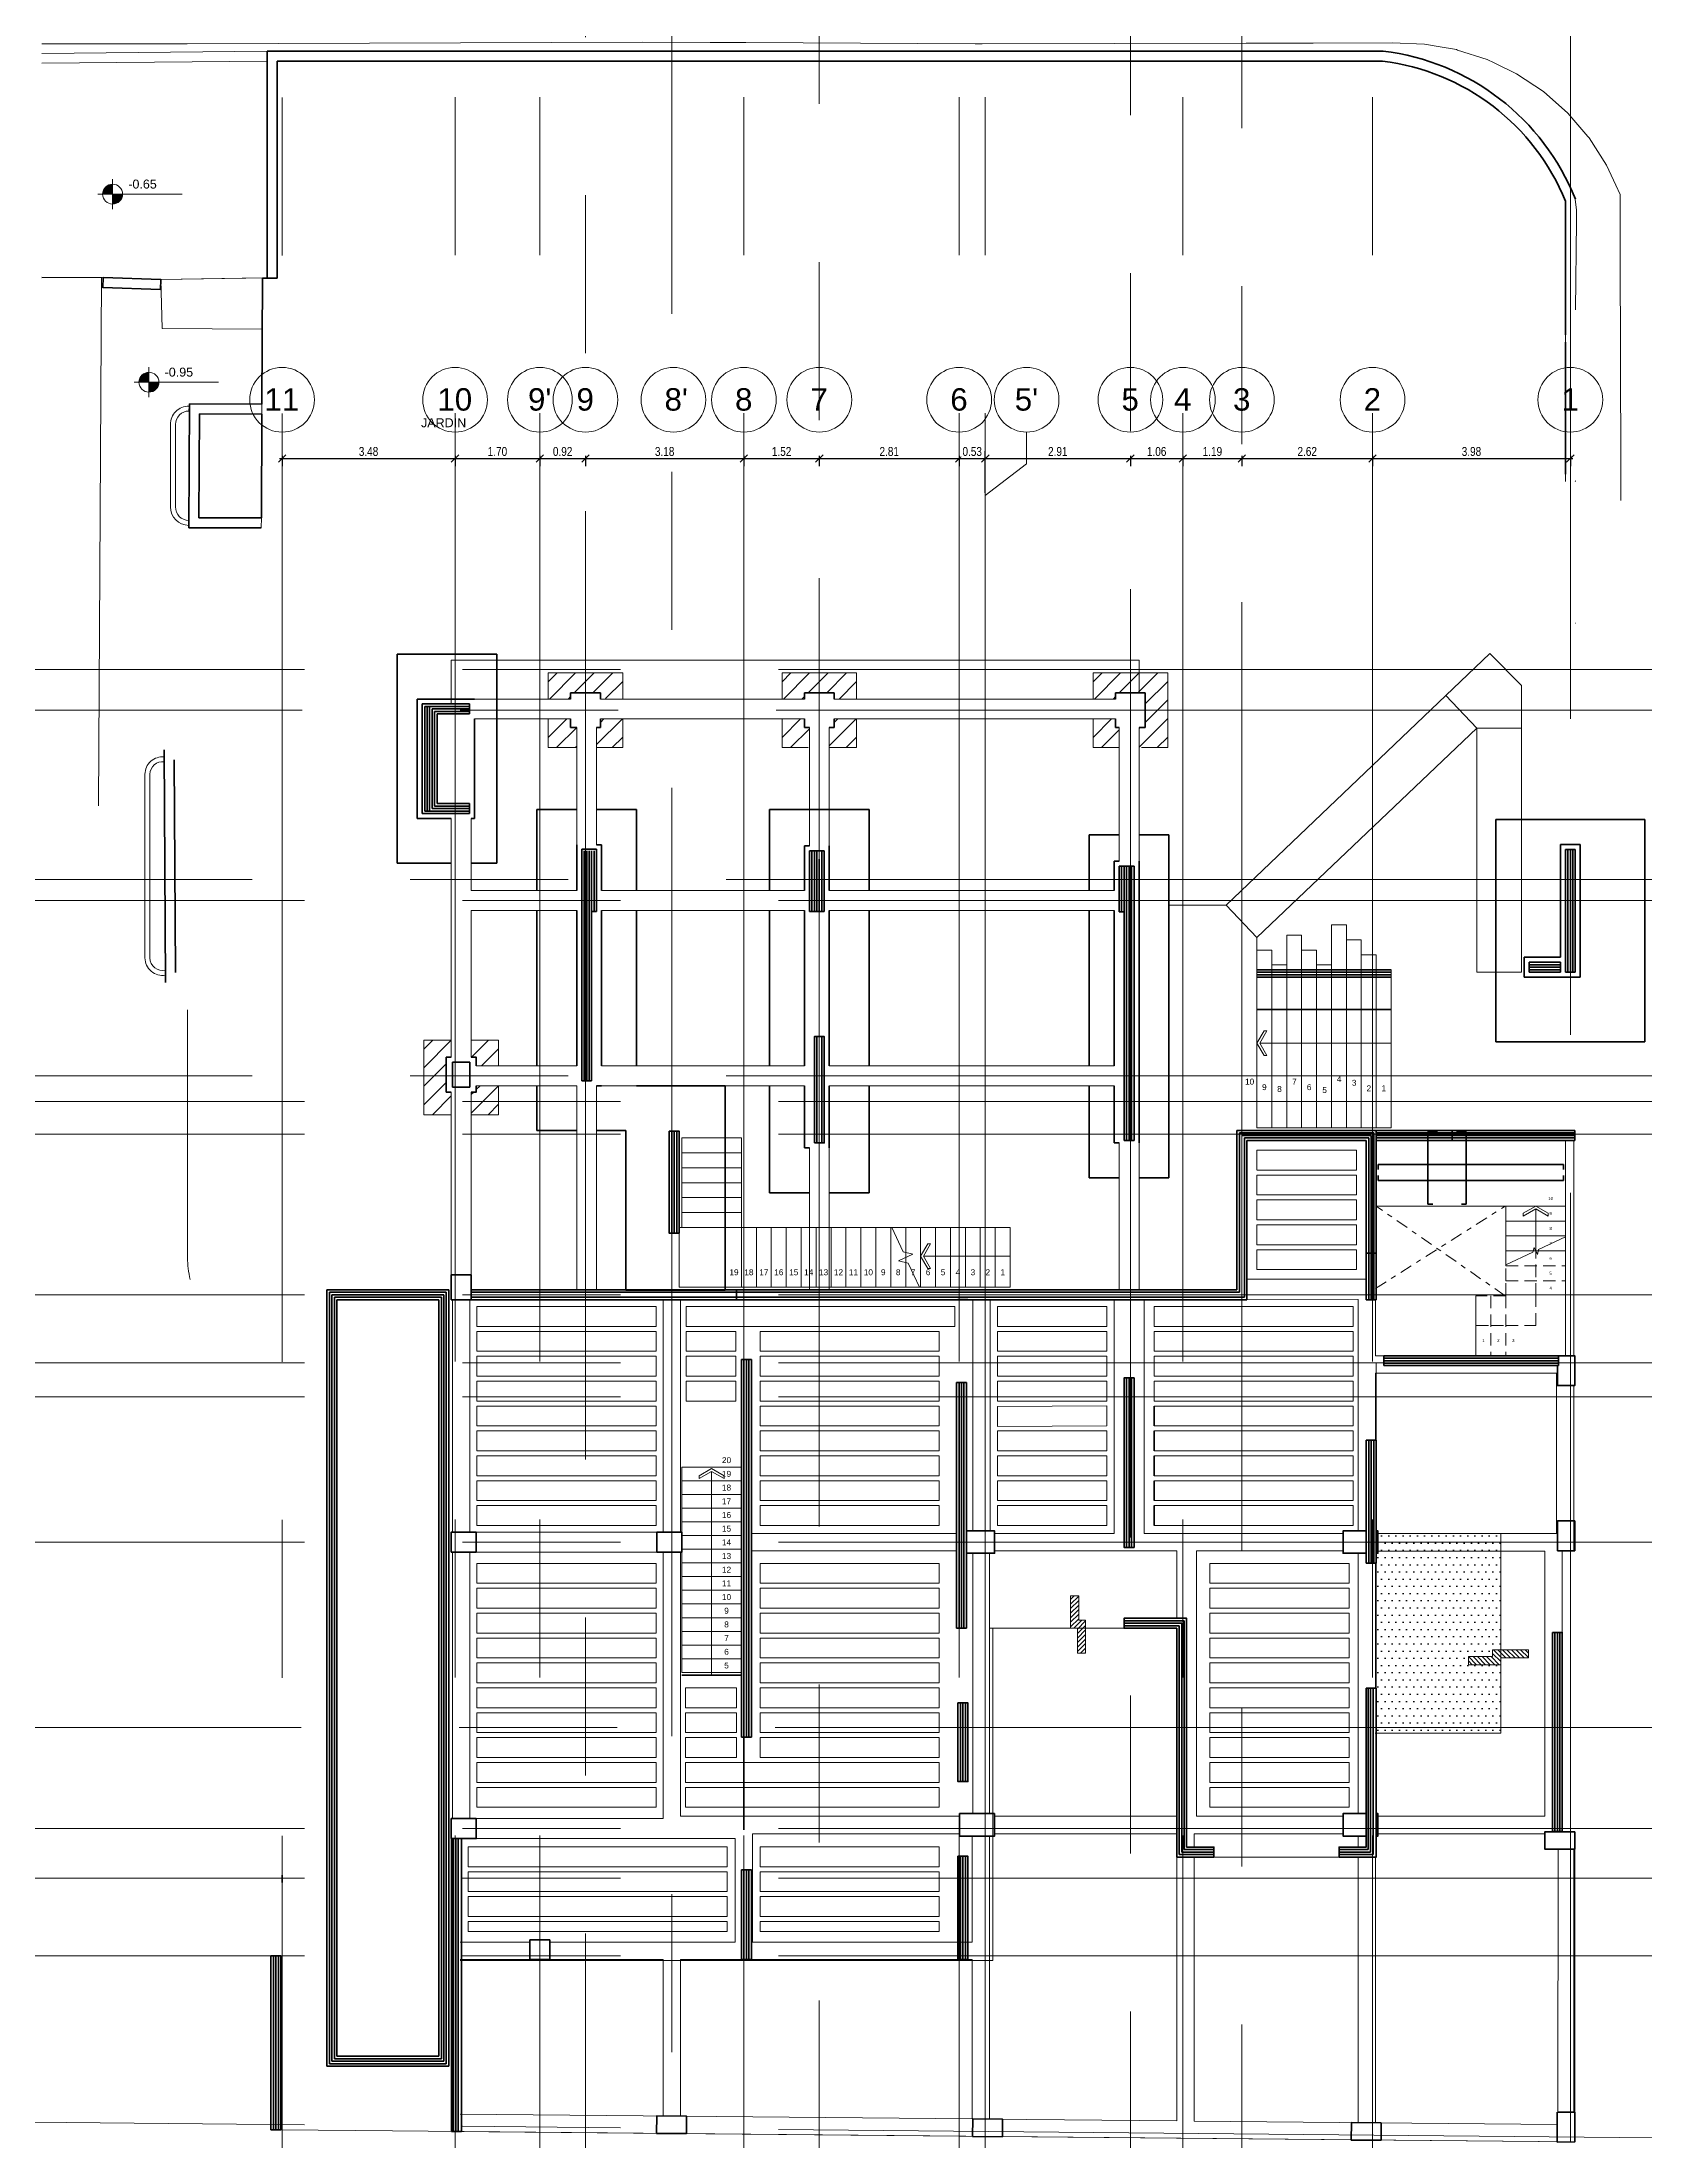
# Model space of a CAD drawing. Header units: millimetres. Extents: x 1130 to 2176, y -195 to 376.
# Drawn here: x 1644.04 to 1676.25, y -115.08 to -72.89 of the extents above; entities that cross this region are included whole.
import ezdxf

# ---------------------------------------------------------------- set-up
doc = ezdxf.new("R2010")
doc.units = ezdxf.units.MM
for name, pattern in [('Basculante', [0.003969, 0.002381, -0.001587]), ('CENTER2', [28.575, 19.05, -3.175, 3.175, -3.175]), ('DASHDOT2', [0.5, 0.25, -0.125, 0, -0.125]), ('HIDDEN', [0.375, 0.25, -0.125])]:
    doc.linetypes.add(name, pattern=pattern)
for name, color, linetype, lineweight in [('A-ANNO-DIMS', 7, 'Continuous', 9), ('A-DETL-MBND', 8, 'Continuous', 9), ('A-FLOR', 7, 'Continuous', 9), ('A-FLOR-LEVL', 7, 'Continuous', 9), ('A-WALL', 1, 'Continuous', 9), ('EDIS-BORDE DE LOSA', 3, 'Continuous', 9), ('EDIS-COLUMNAS SOTANO', 7, 'Continuous', 40), ('EDIS-EJES COLUMNAS', 9, 'CENTER2', 15), ('EDIS-ESCALERA', 2, 'Continuous', 15), ('EDIS-LOSA NERVADA', 3, 'Continuous', 15), ('EDIS-MUROS PB', 4, 'Continuous', 15), ('EDIS-PANTALLAS', 3, 'Continuous', 15), ('EDIS-PEDESTALES', 4, 'Continuous', 13), ('EDIS-PL-DIMENSION', 8, 'Continuous', 13), ('EDIS-REFUERZOS DETALLES', 7, 'Continuous', 40), ('EDIS-VACIOS', 8, 'DASHDOT2', 13), ('EDIS-VIGAS RIOSTRAS', 6, 'Continuous', 13), ('EDIS-ZAPATAS-F-2', 1, 'Continuous', 20), ('Est-REFUERZOS DETALLES', 7, 'Continuous', 50), ('G-ANNO-DIMS', 2, 'Continuous', 9), ('G-ANNO-TEXT', 5, 'Continuous', 9), ('S-GRID', 3, 'Continuous', 9), ('S-GRID-IDEN', 3, 'Continuous', 9), ('S-STRS', 7, 'Continuous', 9), ('S-STRS-MBND', 7, 'Basculante', 9), ('vista', 7, 'Continuous', 9)]:
    doc.layers.add(name, color=color, linetype=linetype, lineweight=lineweight)
for name, color, linetype in [('EDIS-COLUMNAS PB', 7, 'CENTER2'), ('EDIS-HATCH ESTRUCTURA', 8, 'Continuous'), ('EDIS-MURO PERIMETRAL', 3, 'Continuous'), ('TEXTURA', 8, 'Continuous')]:
    doc.layers.add(name, color=color, linetype=linetype)
doc.styles.add('ARIAL', font='arial.ttf')
doc.styles.add('Arial_2', font='arial.ttf', dxfattribs={"width": 0.8, "height": 0.18})
doc.styles.add('Arial_3', font='arial.ttf', dxfattribs={"height": 0.18})
doc.styles.add('Arial_4', font='arial.ttf', dxfattribs={"height": 0.45})
doc.dimstyles.new('Lineal_-_3_mm_Arial', dxfattribs={"dimscale": 0.3048, "dimtxt": 0.18, "dimasz": 0.492126, "dimexe": 0.492126, "dimexo": 0.164042, "dimgap": 0.164042, "dimtad": 1, "dimrnd": 0.01, "dimzin": 0, "dimdsep": 46, "dimtxsty": 'Arial_2', "dimblk1": 'OBLIQUE', "dimblk2": 'OBLIQUE', "dimsah": 1, "dimcen": 0.09, "dimdle": 0.164042, "dimclrt": 2, "dimazin": 0, "dimtfac": 1, "dimtix": 1, "dimtmove": 0, "dimatfit": 3, "dimfxl": 1, "dimtvp": 1, "dimtfill": 1, "dimtolj": 1, "dimtzin": 0, "dimarcsym": 2})

# ---------------------------------------------------------------- blocks, each defined once
blk = doc.blocks.new('Cotas de elevación - M_Cota de elevación - Destino rellenado-44836-PLANTA BAJA  0_00')
at = {"layer": 'G-ANNO-DIMS'}
h = blk.add_hatch(color=256, dxfattribs=at)
edge = h.paths.add_edge_path()
edge.add_line((0, 0), (-0.002, 0))
edge.add_arc((0, 0), 0.002, 90, 180, ccw=False)
edge.add_line((0, 0.002), (0, 0))
h = blk.add_hatch(color=256, dxfattribs=at)
edge = h.paths.add_edge_path()
edge.add_line((0, 0), (0.002, 0))
edge.add_arc((0, 0), 0.002, 270, 360, ccw=False)
edge.add_line((0, -0.002), (0, 0))
for p, q in [((-0.003, 0), (0.014, 0)), ((0, -0.003), (0, 0.003))]:
    blk.add_line(p, q, dxfattribs=at)
blk.add_circle((0, 0), 0.002, dxfattribs=at)
blk = doc.blocks.new('Rejilla - M_Extremo inicial de rejilla - Círculo-45800-PLANTA BAJA  0_00')
at = {"layer": 'S-GRID-IDEN'}
blk.add_circle((0, 0), 0.0065, dxfattribs=at)
blk = doc.blocks.new('_Oblique')
at = {"color": 0, "linetype": 'ByBlock', "lineweight": -2}
blk.add_line((-0.5, -0.5), (0.5, 0.5), dxfattribs=at)
blk = doc.blocks.new('*D2538')
at = {"layer": 'A-ANNO-DIMS', "color": 0, "lineweight": -2, "transparency": 16777216}
for p, q in [((1648.813, -81.261), (1652.388, -81.261)), ((1648.863, -81.205), (1648.863, -81.411)), ((1652.338, -81.205), (1652.338, -81.411))]:
    blk.add_line(p, q, dxfattribs=at)
at = {"layer": 'Defpoints', "color": 0, "transparency": 16777216}
for p in [(1648.863, -81.155), (1652.338, -81.155), (1652.338, -81.261)]:
    blk.add_point(p, dxfattribs=at)
at = {"layer": 'A-ANNO-DIMS', "color": 0, "lineweight": -2, "transparency": 16777216, "xscale": 0.15, "yscale": 0.15, "zscale": 0.15, "rotation": 180}
blk.add_blockref('_Oblique', (1648.863, -81.261), dxfattribs=at)
at = {"layer": 'A-ANNO-DIMS', "color": 0, "lineweight": -2, "transparency": 16777216, "xscale": 0.15, "yscale": 0.15, "zscale": 0.15}
blk.add_blockref('_Oblique', (1652.338, -81.261), dxfattribs=at)
at = {"layer": 'A-ANNO-DIMS', "color": 2, "transparency": 16777216, "insert": (1650.6, -81.119), "char_height": 0.18, "width": 0.46109, "attachment_point": 5, "style": 'Arial_2', "bg_fill": 3, "box_fill_scale": 1.1, "bg_fill_color": 256, "bg_fill_true_color": 13158600, "bg_fill_transparency": 0}
blk.add_mtext('\\A1;3.48', dxfattribs=at)
blk = doc.blocks.new('*D2539')
at = {"layer": 'A-ANNO-DIMS', "color": 0, "lineweight": -2, "transparency": 16777216}
for p, q in [((1652.288, -81.261), (1654.093, -81.261)), ((1652.338, -81.205), (1652.338, -81.411)), ((1654.043, -81.205), (1654.043, -81.411))]:
    blk.add_line(p, q, dxfattribs=at)
at = {"layer": 'Defpoints', "color": 0, "transparency": 16777216}
for p in [(1652.338, -81.155), (1654.043, -81.155), (1654.043, -81.261)]:
    blk.add_point(p, dxfattribs=at)
at = {"layer": 'A-ANNO-DIMS', "color": 0, "lineweight": -2, "transparency": 16777216, "xscale": 0.15, "yscale": 0.15, "zscale": 0.15, "rotation": 180}
blk.add_blockref('_Oblique', (1652.338, -81.261), dxfattribs=at)
at = {"layer": 'A-ANNO-DIMS', "color": 0, "lineweight": -2, "transparency": 16777216, "xscale": 0.15, "yscale": 0.15, "zscale": 0.15}
blk.add_blockref('_Oblique', (1654.043, -81.261), dxfattribs=at)
at = {"layer": 'A-ANNO-DIMS', "color": 2, "transparency": 16777216, "insert": (1653.19, -81.119), "char_height": 0.18, "width": 0.46109, "attachment_point": 5, "style": 'Arial_2', "bg_fill": 3, "box_fill_scale": 1.1, "bg_fill_color": 256, "bg_fill_true_color": 13158600, "bg_fill_transparency": 0}
blk.add_mtext('\\A1;1.70', dxfattribs=at)
blk = doc.blocks.new('*D2540')
at = {"layer": 'A-ANNO-DIMS', "color": 0, "lineweight": -2, "transparency": 16777216}
for p, q in [((1653.993, -81.261), (1655.008, -81.261)), ((1654.043, -81.205), (1654.043, -81.411)), ((1654.958, -81.205), (1654.958, -81.411))]:
    blk.add_line(p, q, dxfattribs=at)
at = {"layer": 'A-ANNO-DIMS', "color": 0, "lineweight": -2, "transparency": 16777216, "xscale": 0.15, "yscale": 0.15, "zscale": 0.15, "rotation": 180}
blk.add_blockref('_Oblique', (1654.043, -81.261), dxfattribs=at)
at = {"layer": 'A-ANNO-DIMS', "color": 0, "lineweight": -2, "transparency": 16777216, "xscale": 0.15, "yscale": 0.15, "zscale": 0.15}
blk.add_blockref('_Oblique', (1654.958, -81.261), dxfattribs=at)
at = {"layer": 'A-ANNO-DIMS', "color": 2, "transparency": 16777216, "insert": (1654.5, -81.119), "char_height": 0.18, "width": 0.46109, "attachment_point": 5, "style": 'Arial_2', "bg_fill": 3, "box_fill_scale": 1.1, "bg_fill_color": 256, "bg_fill_true_color": 13158600, "bg_fill_transparency": 0}
blk.add_mtext('\\A1;0.92', dxfattribs=at)
at = {"layer": 'Defpoints', "color": 0, "transparency": 16777216}
for p in [(1654.043, -81.155), (1654.958, -81.155), (1654.958, -81.261)]:
    blk.add_point(p, dxfattribs=at)
blk = doc.blocks.new('*D2541')
at = {"layer": 'A-ANNO-DIMS', "color": 0, "lineweight": -2, "transparency": 16777216}
for p, q in [((1654.908, -81.261), (1658.193, -81.261)), ((1654.958, -81.205), (1654.958, -81.411)), ((1658.143, -81.205), (1658.143, -81.411))]:
    blk.add_line(p, q, dxfattribs=at)
at = {"layer": 'Defpoints', "color": 0, "transparency": 16777216}
for p in [(1654.958, -81.155), (1658.143, -81.155), (1658.143, -81.261)]:
    blk.add_point(p, dxfattribs=at)
at = {"layer": 'A-ANNO-DIMS', "color": 0, "lineweight": -2, "transparency": 16777216, "xscale": 0.15, "yscale": 0.15, "zscale": 0.15, "rotation": 180}
blk.add_blockref('_Oblique', (1654.958, -81.261), dxfattribs=at)
at = {"layer": 'A-ANNO-DIMS', "color": 0, "lineweight": -2, "transparency": 16777216, "xscale": 0.15, "yscale": 0.15, "zscale": 0.15}
blk.add_blockref('_Oblique', (1658.143, -81.261), dxfattribs=at)
at = {"layer": 'A-ANNO-DIMS', "color": 2, "transparency": 16777216, "insert": (1656.55, -81.119), "char_height": 0.18, "width": 0.46109, "attachment_point": 5, "style": 'Arial_2', "bg_fill": 3, "box_fill_scale": 1.1, "bg_fill_color": 256, "bg_fill_true_color": 13158600, "bg_fill_transparency": 0}
blk.add_mtext('\\A1;3.18', dxfattribs=at)
blk = doc.blocks.new('*D2542')
at = {"layer": 'A-ANNO-DIMS', "color": 0, "lineweight": -2, "transparency": 16777216}
for p, q in [((1658.093, -81.261), (1659.708, -81.261)), ((1658.143, -81.205), (1658.143, -81.411)), ((1659.658, -81.205), (1659.658, -81.411))]:
    blk.add_line(p, q, dxfattribs=at)
at = {"layer": 'Defpoints', "color": 0, "transparency": 16777216}
for p in [(1658.143, -81.155), (1659.658, -81.155), (1659.658, -81.261)]:
    blk.add_point(p, dxfattribs=at)
at = {"layer": 'A-ANNO-DIMS', "color": 0, "lineweight": -2, "transparency": 16777216, "xscale": 0.15, "yscale": 0.15, "zscale": 0.15, "rotation": 180}
blk.add_blockref('_Oblique', (1658.143, -81.261), dxfattribs=at)
at = {"layer": 'A-ANNO-DIMS', "color": 0, "lineweight": -2, "transparency": 16777216, "xscale": 0.15, "yscale": 0.15, "zscale": 0.15}
blk.add_blockref('_Oblique', (1659.658, -81.261), dxfattribs=at)
at = {"layer": 'A-ANNO-DIMS', "color": 2, "transparency": 16777216, "insert": (1658.9, -81.119), "char_height": 0.18, "width": 0.46109, "attachment_point": 5, "style": 'Arial_2', "bg_fill": 3, "box_fill_scale": 1.1, "bg_fill_color": 256, "bg_fill_true_color": 13158600, "bg_fill_transparency": 0}
blk.add_mtext('\\A1;1.52', dxfattribs=at)
blk = doc.blocks.new('*D2543')
at = {"layer": 'A-ANNO-DIMS', "color": 0, "lineweight": -2, "transparency": 16777216}
for p, q in [((1659.608, -81.261), (1662.518, -81.261)), ((1659.658, -81.205), (1659.658, -81.411)), ((1662.468, -81.205), (1662.468, -81.411))]:
    blk.add_line(p, q, dxfattribs=at)
at = {"layer": 'Defpoints', "color": 0, "transparency": 16777216}
for p in [(1659.658, -81.155), (1662.468, -81.155), (1662.468, -81.261)]:
    blk.add_point(p, dxfattribs=at)
at = {"layer": 'A-ANNO-DIMS', "color": 0, "lineweight": -2, "transparency": 16777216, "xscale": 0.15, "yscale": 0.15, "zscale": 0.15, "rotation": 180}
blk.add_blockref('_Oblique', (1659.658, -81.261), dxfattribs=at)
at = {"layer": 'A-ANNO-DIMS', "color": 0, "lineweight": -2, "transparency": 16777216, "xscale": 0.15, "yscale": 0.15, "zscale": 0.15}
blk.add_blockref('_Oblique', (1662.468, -81.261), dxfattribs=at)
at = {"layer": 'A-ANNO-DIMS', "color": 2, "transparency": 16777216, "insert": (1661.063, -81.119), "char_height": 0.18, "width": 0.46109, "attachment_point": 5, "style": 'Arial_2', "bg_fill": 3, "box_fill_scale": 1.1, "bg_fill_color": 256, "bg_fill_true_color": 13158600, "bg_fill_transparency": 0}
blk.add_mtext('\\A1;2.81', dxfattribs=at)
blk = doc.blocks.new('*D2544')
at = {"layer": 'A-ANNO-DIMS', "color": 0, "lineweight": -2, "transparency": 16777216}
for p, q in [((1662.418, -81.261), (1663.043, -81.261)), ((1662.468, -81.205), (1662.468, -81.411)), ((1662.993, -81.95), (1662.993, -81.111))]:
    blk.add_line(p, q, dxfattribs=at)
at = {"layer": 'Defpoints', "color": 0, "transparency": 16777216}
blk.add_point((1662.993, -82), dxfattribs=at)
at = {"layer": 'A-ANNO-DIMS', "color": 0, "lineweight": -2, "transparency": 16777216, "xscale": 0.15, "yscale": 0.15, "zscale": 0.15, "rotation": 180}
blk.add_blockref('_Oblique', (1662.468, -81.261), dxfattribs=at)
at = {"layer": 'A-ANNO-DIMS', "color": 0, "lineweight": -2, "transparency": 16777216, "xscale": 0.15, "yscale": 0.15, "zscale": 0.15}
blk.add_blockref('_Oblique', (1662.993, -81.261), dxfattribs=at)
at = {"layer": 'A-ANNO-DIMS', "color": 2, "transparency": 16777216, "insert": (1662.73, -81.119), "char_height": 0.18, "width": 0.46109, "attachment_point": 5, "style": 'Arial_2', "bg_fill": 3, "box_fill_scale": 1.1, "bg_fill_color": 256, "bg_fill_true_color": 13158600, "bg_fill_transparency": 0}
blk.add_mtext('\\A1;0.53', dxfattribs=at)
at = {"layer": 'Defpoints', "color": 0, "transparency": 16777216}
for p in [(1662.468, -81.155), (1662.993, -81.261)]:
    blk.add_point(p, dxfattribs=at)
blk = doc.blocks.new('*D2545')
at = {"layer": 'A-ANNO-DIMS', "color": 0, "lineweight": -2, "transparency": 16777216}
for p, q in [((1662.943, -81.261), (1665.958, -81.261)), ((1662.993, -81.95), (1662.993, -81.111)), ((1665.908, -81.205), (1665.908, -81.411))]:
    blk.add_line(p, q, dxfattribs=at)
at = {"layer": 'Defpoints', "color": 0, "transparency": 16777216}
for p in [(1665.908, -81.155), (1665.908, -81.261), (1662.993, -82)]:
    blk.add_point(p, dxfattribs=at)
at = {"layer": 'A-ANNO-DIMS', "color": 0, "lineweight": -2, "transparency": 16777216, "xscale": 0.15, "yscale": 0.15, "zscale": 0.15, "rotation": 180}
blk.add_blockref('_Oblique', (1662.993, -81.261), dxfattribs=at)
at = {"layer": 'A-ANNO-DIMS', "color": 0, "lineweight": -2, "transparency": 16777216, "xscale": 0.15, "yscale": 0.15, "zscale": 0.15}
blk.add_blockref('_Oblique', (1665.908, -81.261), dxfattribs=at)
at = {"layer": 'A-ANNO-DIMS', "color": 2, "transparency": 16777216, "insert": (1664.45, -81.119), "char_height": 0.18, "width": 0.46109, "attachment_point": 5, "style": 'Arial_2', "bg_fill": 3, "box_fill_scale": 1.1, "bg_fill_color": 256, "bg_fill_true_color": 13158600, "bg_fill_transparency": 0}
blk.add_mtext('\\A1;2.91', dxfattribs=at)
blk = doc.blocks.new('*D2546')
at = {"layer": 'A-ANNO-DIMS', "color": 0, "lineweight": -2, "transparency": 16777216}
for p, q in [((1665.858, -81.261), (1667.014, -81.261)), ((1665.908, -81.205), (1665.908, -81.411)), ((1666.964, -81.205), (1666.964, -81.411))]:
    blk.add_line(p, q, dxfattribs=at)
at = {"layer": 'Defpoints', "color": 0, "transparency": 16777216}
for p in [(1665.908, -81.155), (1666.964, -81.155), (1666.964, -81.261)]:
    blk.add_point(p, dxfattribs=at)
at = {"layer": 'A-ANNO-DIMS', "color": 0, "lineweight": -2, "transparency": 16777216, "xscale": 0.15, "yscale": 0.15, "zscale": 0.15, "rotation": 180}
blk.add_blockref('_Oblique', (1665.908, -81.261), dxfattribs=at)
at = {"layer": 'A-ANNO-DIMS', "color": 0, "lineweight": -2, "transparency": 16777216, "xscale": 0.15, "yscale": 0.15, "zscale": 0.15}
blk.add_blockref('_Oblique', (1666.964, -81.261), dxfattribs=at)
at = {"layer": 'A-ANNO-DIMS', "color": 2, "transparency": 16777216, "insert": (1666.436, -81.119), "char_height": 0.18, "width": 0.46109, "attachment_point": 5, "style": 'Arial_2', "bg_fill": 3, "box_fill_scale": 1.1, "bg_fill_color": 256, "bg_fill_true_color": 13158600, "bg_fill_transparency": 0}
blk.add_mtext('\\A1;1.06', dxfattribs=at)
blk = doc.blocks.new('*D2547')
at = {"layer": 'A-ANNO-DIMS', "color": 0, "lineweight": -2, "transparency": 16777216}
for p, q in [((1666.914, -81.261), (1668.199, -81.261)), ((1666.964, -81.205), (1666.964, -81.411)), ((1668.149, -81.205), (1668.149, -81.411))]:
    blk.add_line(p, q, dxfattribs=at)
at = {"layer": 'Defpoints', "color": 0, "transparency": 16777216}
for p in [(1666.964, -81.155), (1668.149, -81.155), (1668.149, -81.261)]:
    blk.add_point(p, dxfattribs=at)
at = {"layer": 'A-ANNO-DIMS', "color": 0, "lineweight": -2, "transparency": 16777216, "xscale": 0.15, "yscale": 0.15, "zscale": 0.15, "rotation": 180}
blk.add_blockref('_Oblique', (1666.964, -81.261), dxfattribs=at)
at = {"layer": 'A-ANNO-DIMS', "color": 0, "lineweight": -2, "transparency": 16777216, "xscale": 0.15, "yscale": 0.15, "zscale": 0.15}
blk.add_blockref('_Oblique', (1668.149, -81.261), dxfattribs=at)
at = {"layer": 'A-ANNO-DIMS', "color": 2, "transparency": 16777216, "insert": (1667.557, -81.119), "char_height": 0.18, "width": 0.46109, "attachment_point": 5, "style": 'Arial_2', "bg_fill": 3, "box_fill_scale": 1.1, "bg_fill_color": 256, "bg_fill_true_color": 13158600, "bg_fill_transparency": 0}
blk.add_mtext('\\A1;1.19', dxfattribs=at)
blk = doc.blocks.new('*D2548')
at = {"layer": 'A-ANNO-DIMS', "color": 0, "lineweight": -2, "transparency": 16777216}
for p, q in [((1668.099, -81.261), (1670.824, -81.261)), ((1668.149, -81.205), (1668.149, -81.411)), ((1670.774, -81.205), (1670.774, -81.411))]:
    blk.add_line(p, q, dxfattribs=at)
at = {"layer": 'Defpoints', "color": 0, "transparency": 16777216}
for p in [(1668.149, -81.155), (1670.774, -81.155), (1670.774, -81.261)]:
    blk.add_point(p, dxfattribs=at)
at = {"layer": 'A-ANNO-DIMS', "color": 0, "lineweight": -2, "transparency": 16777216, "xscale": 0.15, "yscale": 0.15, "zscale": 0.15, "rotation": 180}
blk.add_blockref('_Oblique', (1668.149, -81.261), dxfattribs=at)
at = {"layer": 'A-ANNO-DIMS', "color": 0, "lineweight": -2, "transparency": 16777216, "xscale": 0.15, "yscale": 0.15, "zscale": 0.15}
blk.add_blockref('_Oblique', (1670.774, -81.261), dxfattribs=at)
at = {"layer": 'A-ANNO-DIMS', "color": 2, "transparency": 16777216, "insert": (1669.462, -81.119), "char_height": 0.18, "width": 0.46109, "attachment_point": 5, "style": 'Arial_2', "bg_fill": 3, "box_fill_scale": 1.1, "bg_fill_color": 256, "bg_fill_true_color": 13158600, "bg_fill_transparency": 0}
blk.add_mtext('\\A1;2.62', dxfattribs=at)
blk = doc.blocks.new('*D2549')
at = {"layer": 'A-ANNO-DIMS', "color": 0, "lineweight": -2, "transparency": 16777216}
for p, q in [((1670.724, -81.261), (1674.799, -81.261)), ((1670.774, -81.205), (1670.774, -81.411)), ((1674.749, -81.205), (1674.749, -81.411))]:
    blk.add_line(p, q, dxfattribs=at)
at = {"layer": 'Defpoints', "color": 0, "transparency": 16777216}
for p in [(1670.774, -81.155), (1674.749, -81.155), (1674.749, -81.261)]:
    blk.add_point(p, dxfattribs=at)
at = {"layer": 'A-ANNO-DIMS', "color": 0, "lineweight": -2, "transparency": 16777216, "xscale": 0.15, "yscale": 0.15, "zscale": 0.15, "rotation": 180}
blk.add_blockref('_Oblique', (1670.774, -81.261), dxfattribs=at)
at = {"layer": 'A-ANNO-DIMS', "color": 0, "lineweight": -2, "transparency": 16777216, "xscale": 0.15, "yscale": 0.15, "zscale": 0.15}
blk.add_blockref('_Oblique', (1674.749, -81.261), dxfattribs=at)
at = {"layer": 'A-ANNO-DIMS', "color": 2, "transparency": 16777216, "insert": (1672.762, -81.119), "char_height": 0.18, "width": 0.46109, "attachment_point": 5, "style": 'Arial_2', "bg_fill": 3, "box_fill_scale": 1.1, "bg_fill_color": 256, "bg_fill_true_color": 13158600, "bg_fill_transparency": 0}
blk.add_mtext('\\A1;3.98', dxfattribs=at)

msp = doc.modelspace()

# ---------------------------------------------------------------- hatches: boundary and pattern name
at = {"layer": 'EDIS-HATCH ESTRUCTURA'}
h = msp.add_hatch(dxfattribs=at)
h.set_pattern_fill('ANSI31', color=256, scale=0.02025, style=0)
h.set_pattern_definition([(45, (719.14015, -96.85692), (-0.0454625466, 0.0454625466), [])])
h.paths.add_polyline_path([(1664.845, -104.759), (1664.708, -104.759), (1664.708, -104.11), (1664.87, -104.11), (1664.87, -104.597), (1665.007, -104.597), (1665.007, -105.261), (1664.845, -105.261)])
h = msp.add_hatch(dxfattribs=at)
h.set_pattern_fill('ANSI31', color=256, scale=0.02025, angle=90, style=0)
h.set_pattern_definition([(135, (1665.44732, -1051.059005), (-0.0454625466, -0.0454625466), [])])
h.paths.add_polyline_path([(1673.349, -105.354), (1673.349, -105.491), (1672.7, -105.491), (1672.7, -105.329), (1673.187, -105.329), (1673.187, -105.192), (1673.906, -105.192), (1673.906, -105.354)])
at = {"layer": 'EDIS-ZAPATAS-F-2'}
h = msp.add_hatch(dxfattribs=at)
h.set_pattern_fill('ANSI31', color=256, scale=0.083)
h.set_pattern_definition([(45, (-273.39996, -314.67642), (-0.186340315, 0.186340315), [])])
h.paths.add_polyline_path([(1655.708, -86.796), (1655.183, -86.796), (1655.183, -87.066), (1655.708, -87.066)])
h.paths.add_polyline_path([(1654.783, -86.796), (1654.208, -86.796), (1654.208, -87.066), (1654.783, -87.066)])
h.paths.add_polyline_path([(1654.683, -86.491), (1654.208, -86.491), (1654.208, -86.796), (1654.783, -86.796), (1654.783, -86.491)])
h.paths.add_polyline_path([(1655.258, -86.666), (1655.183, -86.666), (1655.183, -86.796), (1655.708, -86.796), (1655.708, -86.491), (1655.258, -86.491)])
h.paths.add_polyline_path([(1655.258, -85.966), (1655.258, -86.081), (1655.708, -86.081), (1655.708, -85.566), (1654.958, -85.566), (1654.958, -85.966)])
h.paths.add_polyline_path([(1654.658, -85.966), (1654.958, -85.966), (1654.958, -85.566), (1654.208, -85.566), (1654.208, -86.091), (1654.658, -86.091)])
h = msp.add_hatch(dxfattribs=at)
h.set_pattern_fill('ANSI31', color=256, scale=0.083)
h.set_pattern_definition([(45, (-268.69996, -314.67642), (-0.186340315, 0.186340315), [])])
h.paths.add_polyline_path([(1660.408, -86.796), (1659.858, -86.796), (1659.858, -87.066), (1660.408, -87.066)])
h.paths.add_polyline_path([(1659.458, -86.796), (1658.908, -86.796), (1658.908, -87.066), (1659.458, -87.066)])
h.paths.add_polyline_path([(1659.383, -86.491), (1658.908, -86.491), (1658.908, -86.796), (1659.458, -86.796), (1659.458, -86.491)])
h.paths.add_polyline_path([(1659.958, -85.966), (1659.958, -86.091), (1660.408, -86.091), (1660.408, -85.566), (1659.658, -85.566), (1659.658, -85.966)])
h.paths.add_polyline_path([(1659.358, -85.966), (1659.658, -85.966), (1659.658, -85.566), (1658.908, -85.566), (1658.908, -86.091), (1659.358, -86.091)])
h.paths.add_polyline_path([(1659.958, -86.491), (1659.958, -86.666), (1659.858, -86.666), (1659.858, -86.796), (1660.408, -86.796), (1660.408, -86.491)])
h = msp.add_hatch(dxfattribs=at)
h.set_pattern_fill('ANSI31', color=256, scale=0.083)
h.set_pattern_definition([(45, (-262.44996, -314.67642), (-0.186340315, 0.186340315), [])])
h.paths.add_polyline_path([(1666.658, -86.796), (1666.083, -86.796), (1666.083, -87.066), (1666.658, -87.066)])
h.paths.add_polyline_path([(1665.683, -86.796), (1665.158, -86.796), (1665.158, -87.066), (1665.683, -87.066)])
h.paths.add_polyline_path([(1665.633, -86.491), (1665.158, -86.491), (1665.158, -86.796), (1665.683, -86.796), (1665.683, -86.491)])
h.paths.add_polyline_path([(1666.208, -85.966), (1666.208, -86.316), (1666.658, -86.316), (1666.658, -85.566), (1665.908, -85.566), (1665.908, -85.966)])
h.paths.add_polyline_path([(1666.208, -86.666), (1666.09, -86.666), (1666.108, -86.796), (1666.658, -86.796), (1666.658, -86.316), (1666.208, -86.316)])
h.paths.add_polyline_path([(1665.608, -85.966), (1665.908, -85.966), (1665.908, -85.566), (1665.158, -85.566), (1665.158, -86.091), (1665.608, -86.091)])
h = msp.add_hatch(dxfattribs=at)
h.set_pattern_fill('ANSI31', color=256, scale=0.083)
h.set_pattern_definition([(45, (-275.89496, -322.05476), (-0.186340315, 0.186340315), [])])
h.paths.add_polyline_path([(1652.263, -92.944), (1651.713, -92.944), (1651.713, -93.659), (1652.163, -93.659), (1652.163, -93.289), (1652.263, -93.289)])
h.paths.add_polyline_path([(1653.213, -92.944), (1652.663, -92.944), (1652.663, -93.289), (1652.763, -93.289), (1652.763, -93.459), (1653.213, -93.459)])
h.paths.add_polyline_path([(1653.213, -93.859), (1652.763, -93.859), (1652.763, -93.989), (1652.663, -93.989), (1652.663, -94.174), (1653.213, -94.174)])
h.paths.add_polyline_path([(1653.213, -94.174), (1652.663, -94.174), (1652.663, -94.444), (1653.213, -94.444)])
h.paths.add_polyline_path([(1652.263, -94.174), (1651.713, -94.174), (1651.713, -94.444), (1652.263, -94.444)])
h.paths.add_polyline_path([(1652.263, -93.989), (1652.163, -93.989), (1652.163, -93.659), (1651.713, -93.659), (1651.713, -94.174), (1652.263, -94.174)])
at = {"layer": 'TEXTURA'}
h = msp.add_hatch(dxfattribs=at)
h.set_pattern_fill('DOTS', color=256, scale=0.091)
h.set_pattern_definition([(0, (-275.89496, -322.05476), (0.07223125, 0.1444625), [0, -0.1444625])])
h.paths.add_polyline_path([(1673.349, -103.209), (1670.884, -103.209), (1670.884, -103.254), (1670.849, -103.254), (1670.849, -106.752), (1673.349, -106.752), (1673.349, -105.491), (1672.7, -105.491), (1672.7, -105.329), (1673.187, -105.329), (1673.187, -105.192), (1673.349, -105.192)])
h.paths.add_polyline_path([(1673.349, -106.752), (1670.849, -106.752), (1670.849, -106.87), (1673.349, -106.87)])
h.paths.add_polyline_path([(1673.349, -103.029), (1670.884, -103.029), (1670.884, -103.209), (1673.349, -103.209)])
h.paths.add_polyline_path([(1673.349, -102.859), (1670.884, -102.859), (1670.884, -103.029), (1673.349, -103.029)])

# ---------------------------------------------------------------- linework, layer by layer
at = {"layer": 'A-DETL-MBND'}
for p, q in [((1646.952, -72.929), (1644.038, -72.929)), ((1656.113, -72.892), (1646.952, -72.929)), ((1657.465, -72.899), (1656.113, -72.892)), ((1658.178, -72.903), (1657.465, -72.899)), ((1662.791, -72.927), (1658.178, -72.903)), ((1662.793, -72.927), (1662.791, -72.927)), ((1662.927, -72.928), (1662.793, -72.927)), ((1668.237, -72.916), (1662.927, -72.928)), ((1669.579, -72.913), (1668.237, -72.916)), ((1671.167, -72.909), (1669.579, -72.913)), ((1671.818, -72.933), (1671.167, -72.909)), ((1672.091, -72.98), (1671.818, -72.933)), ((1672.461, -73.045), (1672.091, -72.98)), ((1644.038, -73.12), (1648.563, -73.078)), ((1671.471, -73.159), (1671.473, -73.16)), ((1672.083, -73.343), (1672.104, -73.349)), ((1672.104, -73.349), (1672.118, -73.355)), ((1672.483, -73.053), (1672.461, -73.045)), ((1673.081, -73.245), (1672.483, -73.053)), ((1673.217, -73.311), (1673.081, -73.245)), ((1673.668, -73.528), (1673.217, -73.311)), ((1672.685, -73.615), (1672.704, -73.624)), ((1672.704, -73.624), (1672.723, -73.637)), ((1674.211, -73.889), (1673.668, -73.528)), ((1673.252, -73.975), (1673.26, -73.98)), ((1673.26, -73.98), (1673.272, -73.99)), ((1674.699, -74.322), (1674.211, -73.889)), ((1673.751, -74.4), (1673.762, -74.409)), ((1673.762, -74.409), (1673.767, -74.415)), ((1675.102, -74.791), (1674.699, -74.322)), ((1674.184, -74.886), (1674.199, -74.904)), ((1674.199, -74.904), (1674.211, -74.921)), ((1675.124, -74.817), (1675.102, -74.791)), ((1675.476, -75.365), (1675.124, -74.817)), ((1674.555, -75.441), (1674.564, -75.454)), ((1674.564, -75.454), (1674.574, -75.474)), ((1674.584, -75.493), (1674.564, -75.454)), ((1675.662, -75.768), (1675.476, -75.365)), ((1674.739, -75.793), (1674.723, -75.761)), ((1674.739, -75.793), (1674.738, -75.792)), ((1674.739, -75.795), (1674.739, -75.793)), ((1674.745, -75.808), (1674.739, -75.793)), ((1675.749, -75.957), (1675.662, -75.768)), ((1674.849, -76.049), (1674.872, -76.269)), ((1674.872, -76.269), (1674.872, -76.489)), ((1675.753, -77.788), (1675.749, -75.957)), ((1674.872, -76.489), (1674.852, -78.274)), ((1675.753, -77.839), (1675.753, -77.788)), ((1675.755, -78.551), (1675.753, -77.839)), ((1675.755, -78.976), (1675.755, -78.551)), ((1675.761, -81.715), (1675.755, -78.976)), ((1646.619, -82.231), (1646.619, -80.577)), ((1646.719, -80.577), (1646.719, -82.231)), ((1646.992, -80.306), (1646.993, -80.206)), ((1674.849, -81.711), (1674.854, -81.715)), ((1674.854, -81.715), (1674.849, -81.723)), ((1674.854, -81.715), (1674.849, -81.716)), ((1675.762, -82.105), (1675.761, -81.715)), ((1674.849, -84.57), (1674.851, -84.567)), ((1646.108, -91.292), (1646.108, -87.604)), ((1646.208, -87.604), (1646.208, -91.292))]:
    msp.add_line(p, q, dxfattribs=at)
for centre, radius, start, end in [((1646.99, -80.577), 0.371, 89.634, 180), ((1646.99, -80.577), 0.271, 89.634, 180), ((1646.99, -82.231), 0.371, 180, 269.634), ((1646.99, -82.231), 0.271, 180, 269.634), ((1646.46, -87.604), 0.352, 84.2129, 180), ((1646.46, -87.604), 0.252, 81.7839, 180), ((1646.46, -91.292), 0.352, 180, 279.6067), ((1646.46, -91.292), 0.252, 180, 283.3485)]:
    msp.add_arc(centre, radius, start, end, dxfattribs=at)
at = {"layer": 'A-FLOR'}
for p, q in [((1648.563, -73.275), (1644.038, -73.318)), ((1644.038, -77.617), (1645.265, -77.624)), ((1645.232, -77.624), (1644.038, -77.632)), ((1645.171, -88.236), (1645.232, -77.624)), ((1646.426, -77.662), (1648.563, -77.627)), ((1645.258, -77.822), (1645.231, -77.821)), ((1646.433, -77.863), (1646.421, -77.862)), ((1648.467, -77.631), (1646.428, -77.662)), ((1646.428, -77.662), (1646.452, -78.647)), ((1648.467, -77.636), (1648.467, -77.631)), ((1646.452, -78.647), (1648.462, -78.66)), ((1646.963, -97.314), (1646.963, -92.333)), ((1654.043, -114.68), (1654.043, -113.48))]:
    msp.add_line(p, q, dxfattribs=at)
msp.add_arc((1648.763, -97.314), 1.8, 180, 194.0494, dxfattribs=at)
at = {"layer": 'A-FLOR-LEVL'}
for p, q in [((1673.132, -85.18), (1672.248, -86.023)), ((1673.769, -85.817), (1673.132, -85.18)), ((1672.248, -86.023), (1667.831, -90.235)), ((1672.248, -86.023), (1672.869, -86.674)), ((1673.769, -86.674), (1673.769, -85.817)), ((1672.869, -86.674), (1668.449, -90.884)), ((1673.769, -86.674), (1672.869, -86.674)), ((1672.869, -91.579), (1672.869, -86.674)), ((1673.769, -91.579), (1673.769, -86.674)), ((1667.831, -90.235), (1668.449, -90.884)), ((1673.769, -91.579), (1672.869, -91.579))]:
    msp.add_line(p, q, dxfattribs=at)
at = {"layer": 'A-WALL', "lineweight": 35}
for p, q in [((1670.988, -73.076), (1648.563, -73.076)), ((1648.563, -73.076), (1648.563, -77.636)), ((1648.763, -73.276), (1670.976, -73.276)), ((1648.763, -77.636), (1648.763, -73.276)), ((1674.649, -76.088), (1674.649, -78.774)), ((1645.265, -77.622), (1645.258, -77.822)), ((1646.428, -77.662), (1645.265, -77.622)), ((1645.258, -77.822), (1646.421, -77.862)), ((1646.421, -77.862), (1646.428, -77.662)), ((1648.467, -77.636), (1648.456, -80.17)), ((1648.667, -77.637), (1648.467, -77.636)), ((1648.563, -77.636), (1648.763, -77.636)), ((1674.649, -78.924), (1674.649, -81.571)), ((1647.004, -80.161), (1646.988, -82.653)), ((1648.456, -80.17), (1647.004, -80.161)), ((1647.189, -82.453), (1647.202, -80.362)), ((1647.202, -80.362), (1648.455, -80.37)), ((1648.455, -80.37), (1648.446, -82.453)), ((1646.988, -82.653), (1648.445, -82.653)), ((1648.446, -82.453), (1647.189, -82.453)), ((1646.495, -87.112), (1646.52, -91.784)), ((1646.719, -91.586), (1646.696, -87.315)), ((1668.053, -94.959), (1668.049, -94.959)), ((1662.443, -98.159), (1662.443, -98.156)), ((1662.443, -98.156), (1662.643, -98.156)), ((1662.643, -98.156), (1662.643, -98.159)), ((1668.253, -97.959), (1668.249, -97.959)), ((1658.093, -99.874), (1658.093, -106.947)), ((1658.093, -105.702), (1656.893, -105.702)), ((1648.863, -109.717), (1648.863, -109.867))]:
    msp.add_line(p, q, dxfattribs=at)
at = {"layer": 'A-WALL'}
for p, q in [((1674.649, -78.924), (1674.649, -78.774)), ((1648.455, -80.37), (1648.456, -80.17)), ((1674.649, -81.722), (1674.649, -81.571)), ((1648.445, -82.653), (1648.446, -82.453)), ((1652.263, -94.059), (1652.268, -94.059)), ((1668.049, -94.759), (1668.053, -94.759)), ((1652.268, -97.859), (1652.263, -97.859)), ((1659.393, -98.159), (1659.293, -98.159)), ((1658.093, -105.802), (1658.093, -105.702)), ((1654.043, -111.417), (1654.043, -111.432)), ((1654.193, -111.412), (1654.193, -111.417))]:
    msp.add_line(p, q, dxfattribs=at)
at = {"layer": 'A-WALL', "lineweight": 35}
for radius, start, end in [(4.563, 22.103, 83.0272), (4.763, 21.6282, 83.1753)]:
    msp.add_arc((1670.422, -77.805), radius, start, end, dxfattribs=at)
at = {"layer": 'EDIS-BORDE DE LOSA'}
for p, q in [((1666.083, -85.309), (1652.263, -85.309)), ((1652.263, -85.309), (1652.263, -86.191)), ((1666.083, -85.966), (1666.083, -85.309)), ((1667.831, -90.235), (1666.683, -90.235)), ((1668.449, -91.134), (1668.449, -90.884)), ((1670.849, -94.759), (1671.149, -94.759)), ((1674.819, -99.284), (1674.819, -94.959)), ((1674.819, -99.884), (1674.819, -103.209)), ((1673.349, -106.87), (1673.349, -102.859)), ((1674.819, -103.209), (1674.582, -103.209)), ((1674.582, -103.209), (1674.584, -104.844)), ((1666.639, -104.759), (1663.078, -104.759)), ((1663.143, -111.432), (1663.143, -104.759)), ((1674.584, -104.844), (1674.588, -108.849)), ((1673.349, -106.87), (1670.824, -106.87)), ((1674.588, -108.849), (1674.838, -108.849)), ((1674.838, -108.849), (1674.838, -115.08)), ((1653.878, -111.432), (1652.443, -111.432)), ((1653.878, -111.432), (1663.143, -111.432)), ((1654.058, -111.432), (1663.143, -111.432)), ((1651.083, -114.857), (1648.838, -114.835)), ((1674.838, -115.08), (1651.083, -114.857)), ((1651.083, -114.857), (1651.083, -114.857))]:
    msp.add_line(p, q, dxfattribs=at)
for points in [[(1663.143, -104.759), (1666.839, -104.759), (1666.839, -109.355), (1670.849, -109.355), (1670.849, -99.429)], [(1664.708, -104.11), (1664.708, -104.759), (1664.845, -104.759), (1664.845, -105.261), (1665.007, -105.261), (1665.007, -104.597), (1664.87, -104.597), (1664.87, -104.11), (1664.708, -104.11)], [(1672.7, -105.491), (1673.349, -105.491), (1673.349, -105.354), (1673.906, -105.354), (1673.906, -105.192), (1673.187, -105.192), (1673.187, -105.329), (1672.7, -105.329), (1672.7, -105.491)]]:
    msp.add_lwpolyline(points, dxfattribs=at)
at = {"layer": 'EDIS-COLUMNAS PB', "lineweight": 35}
for points in [[(1652.288, -93.889), (1652.638, -93.889), (1652.638, -93.389), (1652.288, -93.389)], [(1652.263, -98.159), (1652.663, -98.159), (1652.663, -97.659), (1652.263, -97.659)], [(1654.243, -111.416), (1654.243, -111.016), (1653.843, -111.016), (1653.843, -111.416)]]:
    msp.add_lwpolyline(points, close=True, dxfattribs=at)
at = {"layer": 'EDIS-COLUMNAS SOTANO', "lineweight": 35}
for points in [[(1674.488, -99.484), (1674.488, -99.884), (1674.838, -99.884), (1674.838, -99.284), (1674.514, -99.284)], [(1662.615, -103.254), (1663.178, -103.254), (1663.178, -102.804), (1662.615, -102.804)], [(1670.649, -102.804), (1670.184, -102.804), (1670.184, -103.254), (1670.649, -103.254)], [(1670.849, -103.254), (1670.884, -103.254), (1670.884, -102.804), (1670.849, -102.804)], [(1670.649, -108.484), (1670.184, -108.484), (1670.184, -108.934), (1670.649, -108.934)], [(1670.849, -108.934), (1670.884, -108.934), (1670.884, -108.484), (1670.849, -108.484)], [(1674.488, -114.48), (1674.838, -114.48), (1674.838, -115.08), (1674.487, -115.081), (1674.487, -114.48)]]:
    msp.add_lwpolyline(points, dxfattribs=at)
for points in [[(1652.763, -102.829), (1652.263, -102.829), (1652.263, -103.229), (1652.763, -103.229)], [(1656.893, -102.829), (1656.393, -102.829), (1656.393, -103.229), (1656.893, -103.229)], [(1674.488, -103.204), (1674.838, -103.204), (1674.838, -102.604), (1674.488, -102.604)], [(1652.263, -108.584), (1652.263, -108.984), (1652.763, -108.984), (1652.763, -108.584)], [(1663.178, -108.484), (1662.478, -108.484), (1662.478, -108.934), (1663.178, -108.934)], [(1674.838, -108.849), (1674.238, -108.849), (1674.238, -109.199), (1674.838, -109.199)], [(1656.989, -114.913), (1656.992, -114.563), (1656.392, -114.558), (1656.389, -114.908)], [(1663.339, -114.974), (1663.342, -114.624), (1662.742, -114.618), (1662.739, -114.968)], [(1670.949, -114.697), (1670.349, -114.691), (1670.346, -115.041), (1670.946, -115.047)]]:
    msp.add_lwpolyline(points, close=True, dxfattribs=at)
at = {"layer": 'EDIS-EJES COLUMNAS'}
for p, q in [((1648.863, -127.979), (1648.863, -62.779)), ((1652.338, -127.974), (1652.338, -62.779)), ((1654.958, -129.943), (1654.958, -62.779)), ((1658.143, -127.974), (1658.143, -62.779)), ((1659.658, -131.287), (1659.658, -62.779)), ((1662.468, -127.974), (1662.468, -62.779)), ((1665.908, -131.509), (1665.908, -62.779)), ((1666.964, -127.974), (1666.964, -62.779)), ((1668.149, -131.77), (1668.149, -62.779)), ((1670.774, -127.974), (1670.774, -62.779)), ((1674.749, -115.064), (1674.749, -62.779)), ((1630.263, -85.496), (1678.937, -85.496)), ((1630.214, -86.316), (1678.888, -86.316)), ((1629.214, -89.719), (1680.916, -89.719)), ((1630.263, -90.139), (1678.937, -90.139)), ((1629.214, -93.659), (1680.916, -93.659)), ((1630.263, -94.174), (1677.667, -94.174)), ((1630.263, -94.834), (1678.937, -94.834)), ((1630.263, -98.059), (1678.937, -98.059)), ((1630.263, -99.429), (1678.382, -99.429)), ((1630.263, -100.109), (1677.05, -100.109)), ((1630.263, -103.029), (1678.937, -103.029)), ((1630.193, -106.752), (1677.597, -106.752)), ((1630.263, -108.784), (1677.667, -108.784)), ((1630.263, -109.782), (1678.382, -109.782)), ((1630.263, -111.342), (1678.937, -111.342)), ((1630.263, -114.553), (1678.382, -115.013))]:
    msp.add_line(p, q, dxfattribs=at)
at = {"layer": 'EDIS-EJES COLUMNAS', "linetype": 'ByBlock'}
msp.add_line((1662.993, -126.978), (1662.993, -83.139), dxfattribs=at)
at = {"layer": 'EDIS-ESCALERA'}
for p, q in [((1669.949, -90.629), (1669.949, -91.434)), ((1670.249, -90.629), (1669.949, -90.629)), ((1670.249, -90.929), (1670.249, -90.629)), ((1669.049, -90.834), (1669.049, -91.112)), ((1669.349, -90.834), (1669.049, -90.834)), ((1669.049, -91.112), (1669.049, -91.434)), ((1669.349, -91.134), (1669.349, -90.834)), ((1670.549, -90.929), (1670.249, -90.929)), ((1670.249, -94.709), (1670.249, -90.929)), ((1670.249, -94.709), (1670.249, -90.929)), ((1670.549, -91.229), (1670.549, -90.929)), ((1668.449, -94.709), (1668.449, -91.134)), ((1668.749, -91.134), (1668.449, -91.134)), ((1668.749, -91.434), (1668.749, -91.134)), ((1669.049, -91.434), (1668.749, -91.434)), ((1668.749, -94.709), (1668.749, -91.434)), ((1668.749, -94.709), (1668.749, -91.434)), ((1669.049, -94.709), (1669.049, -91.434)), ((1669.049, -94.709), (1669.049, -91.434)), ((1669.649, -91.134), (1669.349, -91.134)), ((1669.349, -94.709), (1669.349, -91.134)), ((1669.349, -94.709), (1669.349, -91.134)), ((1669.649, -91.434), (1669.649, -91.134)), ((1669.949, -91.434), (1669.649, -91.434)), ((1669.649, -94.709), (1669.649, -91.434)), ((1669.649, -94.709), (1669.649, -91.434)), ((1669.949, -94.709), (1669.949, -91.434)), ((1669.949, -94.709), (1669.949, -91.434)), ((1670.849, -91.229), (1670.549, -91.229)), ((1670.549, -94.709), (1670.549, -91.229)), ((1670.549, -94.709), (1670.549, -91.229)), ((1670.849, -91.529), (1670.849, -91.229)), ((1671.149, -91.529), (1670.849, -91.529)), ((1670.849, -94.709), (1670.849, -91.529)), ((1671.149, -94.709), (1671.149, -91.529)), ((1671.149, -94.709), (1671.149, -91.529)), ((1668.594, -92.755), (1668.449, -93.005)), ((1668.651, -92.755), (1668.507, -93.005)), ((1668.651, -92.755), (1668.594, -92.755)), ((1668.594, -93.255), (1668.449, -93.005)), ((1671.149, -93.005), (1668.507, -93.005)), ((1668.651, -93.255), (1668.507, -93.005)), ((1668.651, -93.255), (1668.594, -93.255)), ((1656.893, -94.909), (1658.093, -94.909)), ((1656.893, -96.709), (1656.893, -94.909)), ((1658.093, -96.709), (1658.093, -94.909)), ((1671.149, -94.709), (1668.449, -94.709)), ((1668.749, -94.759), (1668.449, -94.759)), ((1669.049, -94.759), (1668.749, -94.759)), ((1669.349, -94.759), (1669.049, -94.759)), ((1669.649, -94.759), (1669.349, -94.759)), ((1669.949, -94.759), (1669.649, -94.759)), ((1670.249, -94.759), (1669.949, -94.759)), ((1670.549, -94.759), (1670.249, -94.759)), ((1670.849, -94.759), (1670.549, -94.759)), ((1671.149, -94.759), (1670.849, -94.759)), ((1656.893, -95.209), (1658.093, -95.209)), ((1656.893, -95.209), (1658.093, -95.209)), ((1656.893, -95.509), (1658.093, -95.509)), ((1656.893, -95.509), (1658.093, -95.509)), ((1656.893, -95.809), (1658.093, -95.809)), ((1656.893, -95.809), (1658.093, -95.809)), ((1656.893, -96.109), (1658.093, -96.109)), ((1656.893, -96.109), (1658.093, -96.109)), ((1670.849, -97.032), (1670.849, -96.032)), ((1656.893, -96.409), (1658.093, -96.409)), ((1656.893, -96.409), (1658.093, -96.409)), ((1673.453, -96.279), (1674.653, -96.279)), ((1673.453, -97.458), (1673.453, -96.279)), ((1673.453, -96.579), (1674.653, -96.579)), ((1673.453, -96.579), (1674.653, -96.579)), ((1673.803, -96.423), (1674.053, -96.279)), ((1673.803, -96.481), (1674.053, -96.336)), ((1673.803, -96.481), (1673.803, -96.423)), ((1674.303, -96.423), (1674.053, -96.279)), ((1674.053, -97.179), (1674.053, -96.336)), ((1674.303, -96.481), (1674.053, -96.336)), ((1674.303, -96.481), (1674.303, -96.423)), ((1674.653, -96.279), (1674.653, -99.284)), ((1656.893, -96.709), (1656.843, -96.709)), ((1656.843, -96.709), (1656.843, -97.909)), ((1656.893, -96.709), (1658.093, -96.709)), ((1656.893, -96.709), (1658.093, -96.709)), ((1661.113, -96.709), (1658.093, -96.709)), ((1658.093, -97.909), (1658.093, -96.709)), ((1658.393, -97.909), (1658.393, -96.709)), ((1658.393, -97.909), (1658.393, -96.709)), ((1658.693, -97.909), (1658.693, -96.709)), ((1658.693, -97.909), (1658.693, -96.709)), ((1658.993, -97.909), (1658.993, -96.709)), ((1658.993, -97.909), (1658.993, -96.709)), ((1659.293, -97.909), (1659.293, -96.709)), ((1659.293, -97.909), (1659.293, -96.709)), ((1659.593, -97.909), (1659.593, -96.709)), ((1659.593, -97.909), (1659.593, -96.709)), ((1659.893, -97.909), (1659.893, -96.709)), ((1659.893, -97.909), (1659.893, -96.709)), ((1660.193, -97.909), (1660.193, -96.709)), ((1660.193, -97.909), (1660.193, -96.709)), ((1660.493, -97.909), (1660.493, -96.709)), ((1660.493, -97.909), (1660.493, -96.709)), ((1660.793, -97.909), (1660.793, -96.709)), ((1660.793, -97.909), (1660.793, -96.709)), ((1661.093, -97.909), (1661.093, -96.709)), ((1661.093, -97.909), (1661.093, -96.709)), ((1661.393, -96.709), (1661.113, -96.709)), ((1661.113, -96.709), (1661.34, -97.196)), ((1661.693, -96.709), (1661.393, -96.709)), ((1661.393, -97.209), (1661.393, -96.709)), ((1661.393, -97.209), (1661.393, -96.709)), ((1661.993, -96.709), (1661.693, -96.709)), ((1661.693, -97.909), (1661.693, -96.709)), ((1661.693, -97.909), (1661.693, -96.709)), ((1661.837, -97.034), (1661.693, -97.284)), ((1661.895, -97.034), (1661.75, -97.284)), ((1661.895, -97.034), (1661.837, -97.034)), ((1662.293, -96.709), (1661.993, -96.709)), ((1661.993, -97.909), (1661.993, -96.709)), ((1661.993, -97.909), (1661.993, -96.709)), ((1662.593, -96.709), (1662.293, -96.709)), ((1662.293, -97.909), (1662.293, -96.709)), ((1662.293, -97.909), (1662.293, -96.709)), ((1662.893, -96.709), (1662.593, -96.709)), ((1662.593, -97.909), (1662.593, -96.709)), ((1663.193, -96.709), (1662.893, -96.709)), ((1662.893, -97.909), (1662.893, -96.709)), ((1663.493, -96.709), (1663.193, -96.709)), ((1663.193, -97.909), (1663.193, -96.709)), ((1663.193, -97.909), (1663.193, -96.709)), ((1663.493, -97.909), (1663.493, -96.709)), ((1663.493, -97.909), (1663.493, -96.709)), ((1673.453, -96.879), (1674.653, -96.879)), ((1673.453, -96.879), (1674.653, -96.879)), ((1674.653, -96.899), (1674.11, -97.152)), ((1661.534, -97.243), (1661.251, -97.375)), ((1661.251, -97.375), (1661.445, -97.422)), ((1661.34, -97.196), (1661.534, -97.243)), ((1661.393, -97.309), (1661.393, -97.209)), ((1661.393, -97.309), (1661.393, -97.209)), ((1661.393, -97.409), (1661.393, -97.309)), ((1661.393, -97.409), (1661.393, -97.309)), ((1661.393, -97.909), (1661.393, -97.409)), ((1661.393, -97.909), (1661.393, -97.409)), ((1661.445, -97.422), (1661.672, -97.909)), ((1661.837, -97.534), (1661.693, -97.284)), ((1663.49, -97.284), (1661.75, -97.284)), ((1661.895, -97.534), (1661.75, -97.284)), ((1673.453, -97.179), (1674.003, -97.179)), ((1673.453, -97.179), (1674.003, -97.179)), ((1673.996, -97.205), (1673.453, -97.458)), ((1674.02, -97.108), (1673.996, -97.205)), ((1674.003, -97.179), (1674.053, -97.179)), ((1674.003, -97.179), (1674.053, -97.179)), ((1674.086, -97.249), (1674.02, -97.108)), ((1674.053, -97.179), (1674.103, -97.179)), ((1674.053, -97.179), (1674.103, -97.179)), ((1674.11, -97.152), (1674.086, -97.249)), ((1674.103, -97.179), (1674.653, -97.179)), ((1661.895, -97.534), (1661.837, -97.534)), ((1656.843, -97.909), (1658.093, -97.909)), ((1661.672, -97.909), (1658.093, -97.909)), ((1661.693, -97.909), (1661.672, -97.909)), ((1661.993, -97.909), (1661.693, -97.909)), ((1662.293, -97.909), (1661.993, -97.909)), ((1662.593, -97.909), (1662.293, -97.909)), ((1662.893, -97.909), (1662.593, -97.909)), ((1663.193, -97.909), (1662.893, -97.909)), ((1663.493, -97.909), (1663.193, -97.909)), ((1656.893, -101.522), (1658.093, -101.522)), ((1656.893, -101.522), (1658.093, -101.522)), ((1656.893, -101.522), (1656.893, -105.647)), ((1657.243, -101.696), (1657.493, -101.552)), ((1657.243, -101.754), (1657.493, -101.61)), ((1657.743, -101.696), (1657.493, -101.552)), ((1657.493, -105.702), (1657.493, -101.61)), ((1657.743, -101.754), (1657.493, -101.61)), ((1658.093, -101.522), (1658.093, -105.647)), ((1656.893, -101.797), (1658.093, -101.797)), ((1656.893, -101.797), (1658.093, -101.797)), ((1656.893, -102.072), (1658.093, -102.072)), ((1656.893, -102.072), (1658.093, -102.072)), ((1657.243, -101.754), (1657.243, -101.696)), ((1657.743, -101.754), (1657.743, -101.696)), ((1656.893, -102.347), (1658.093, -102.347)), ((1656.893, -102.347), (1658.093, -102.347)), ((1656.893, -102.622), (1658.093, -102.622)), ((1656.893, -102.622), (1658.093, -102.622)), ((1656.893, -102.897), (1658.093, -102.897)), ((1656.893, -102.897), (1658.093, -102.897)), ((1656.893, -103.172), (1658.093, -103.172)), ((1656.893, -103.172), (1658.093, -103.172)), ((1656.893, -103.447), (1658.093, -103.447)), ((1656.893, -103.447), (1658.093, -103.447)), ((1656.893, -103.722), (1658.093, -103.722)), ((1656.893, -103.722), (1658.093, -103.722)), ((1656.893, -103.997), (1658.093, -103.997)), ((1656.893, -103.997), (1658.093, -103.997)), ((1656.893, -104.272), (1658.093, -104.272)), ((1656.893, -104.272), (1658.093, -104.272)), ((1656.893, -104.547), (1658.093, -104.547)), ((1656.893, -104.547), (1658.093, -104.547)), ((1656.893, -104.822), (1658.093, -104.822)), ((1656.893, -104.822), (1658.093, -104.822)), ((1656.893, -105.097), (1658.093, -105.097)), ((1656.893, -105.097), (1658.093, -105.097)), ((1656.893, -105.372), (1658.093, -105.372)), ((1656.893, -105.372), (1658.093, -105.372)), ((1656.893, -105.647), (1658.093, -105.647))]:
    msp.add_line(p, q, dxfattribs=at)
at = {"layer": 'EDIS-ESCALERA', "linetype": 'HIDDEN'}
for p, q in [((1674.053, -98.079), (1674.053, -97.179)), ((1674.103, -97.179), (1674.653, -97.179)), ((1673.453, -97.779), (1673.453, -97.479)), ((1673.453, -97.479), (1674.653, -97.479)), ((1673.453, -97.479), (1674.653, -97.479)), ((1673.453, -98.079), (1673.453, -97.779)), ((1673.453, -97.779), (1674.653, -97.779)), ((1673.453, -97.779), (1674.653, -97.779)), ((1673.453, -98.079), (1672.853, -98.079)), ((1672.853, -98.079), (1672.853, -99.279)), ((1672.853, -98.079), (1672.853, -99.279)), ((1672.853, -99.279), (1672.853, -98.079)), ((1673.153, -98.079), (1673.153, -99.279)), ((1673.153, -98.079), (1673.153, -99.279)), ((1673.453, -98.079), (1673.453, -99.279)), ((1673.453, -98.079), (1673.453, -99.279)), ((1674.053, -98.679), (1674.053, -98.079)), ((1672.853, -98.679), (1673.153, -98.679)), ((1673.153, -98.679), (1673.453, -98.679)), ((1673.453, -98.679), (1674.053, -98.679))]:
    msp.add_line(p, q, dxfattribs=at)
at = {"layer": 'EDIS-LOSA NERVADA'}
for p, q in [((1674.653, -96.279), (1674.653, -94.959)), ((1673.453, -96.279), (1670.849, -96.279)), ((1666.383, -98.695), (1666.383, -98.295)), ((1666.383, -99.195), (1666.383, -98.795)), ((1666.383, -99.695), (1666.383, -99.295)), ((1666.383, -100.195), (1666.383, -99.795))]:
    msp.add_line(p, q, dxfattribs=at)
for points in [[(1668.449, -95.554), (1670.449, -95.554), (1670.449, -95.154), (1668.449, -95.154), (1668.449, -95.553)], [(1668.449, -96.054), (1670.449, -96.054), (1670.449, -95.654), (1668.449, -95.654), (1668.449, -96.053)], [(1666.383, -98.695), (1670.383, -98.695), (1670.383, -98.295), (1666.383, -98.295)], [(1665.438, -98.795), (1663.238, -98.795), (1663.238, -99.195), (1665.438, -99.195)], [(1665.438, -99.195), (1665.438, -98.795)], [(1666.383, -99.195), (1670.383, -99.195), (1670.383, -98.795), (1666.383, -98.795)], [(1666.383, -99.695), (1670.383, -99.695), (1670.383, -99.295), (1666.383, -99.295)], [(1666.383, -100.195), (1670.383, -100.195), (1670.383, -99.795), (1666.383, -99.795)], [(1666.383, -100.695), (1670.383, -100.695), (1670.383, -100.295), (1666.383, -100.295)], [(1666.383, -101.195), (1670.383, -101.195), (1670.383, -100.795), (1666.383, -100.795)], [(1666.383, -101.695), (1670.383, -101.695), (1670.383, -101.295), (1666.383, -101.295)], [(1666.383, -102.195), (1670.383, -102.195), (1670.383, -101.795), (1666.383, -101.795)], [(1666.383, -102.695), (1670.383, -102.695), (1670.383, -102.295), (1666.383, -102.295)]]:
    msp.add_lwpolyline(points, dxfattribs=at)
for points in [[(1668.449, -96.554), (1670.449, -96.554), (1670.449, -96.154), (1668.449, -96.154)], [(1668.449, -97.054), (1670.449, -97.054), (1670.449, -96.654), (1668.449, -96.654)], [(1668.449, -97.554), (1670.449, -97.554), (1670.449, -97.154), (1668.449, -97.154)], [(1652.778, -98.695), (1656.378, -98.695), (1656.378, -98.295), (1652.778, -98.295)], [(1656.983, -98.695), (1662.378, -98.695), (1662.378, -98.295), (1656.983, -98.295)], [(1665.438, -98.695), (1665.438, -98.295), (1663.238, -98.295), (1663.238, -98.695)], [(1652.778, -99.195), (1656.378, -99.195), (1656.378, -98.795), (1652.778, -98.795)], [(1656.983, -99.195), (1657.978, -99.195), (1657.978, -98.795), (1656.983, -98.795)], [(1658.468, -99.195), (1662.068, -99.195), (1662.068, -98.795), (1658.468, -98.795)], [(1652.778, -99.695), (1656.378, -99.695), (1656.378, -99.295), (1652.778, -99.295)], [(1656.983, -99.695), (1657.978, -99.695), (1657.978, -99.295), (1656.983, -99.295)], [(1658.468, -99.695), (1662.068, -99.695), (1662.068, -99.295), (1658.468, -99.295)], [(1665.438, -99.295), (1663.238, -99.295), (1663.238, -99.695), (1665.438, -99.695)], [(1652.778, -100.195), (1656.378, -100.195), (1656.378, -99.795), (1652.778, -99.795)], [(1656.983, -100.195), (1657.978, -100.195), (1657.978, -99.795), (1656.983, -99.795)], [(1658.468, -100.195), (1662.068, -100.195), (1662.068, -99.795), (1658.468, -99.795)], [(1665.438, -99.795), (1663.238, -99.795), (1663.238, -100.195), (1665.438, -100.195)], [(1652.778, -100.695), (1656.378, -100.695), (1656.378, -100.295), (1652.778, -100.295)], [(1658.468, -100.695), (1662.068, -100.695), (1662.068, -100.295), (1658.468, -100.295)], [(1665.438, -100.694), (1665.438, -100.294), (1663.238, -100.306), (1663.238, -100.706)], [(1652.778, -101.195), (1656.378, -101.195), (1656.378, -100.795), (1652.778, -100.795)], [(1658.468, -101.195), (1662.068, -101.195), (1662.068, -100.795), (1658.468, -100.795)], [(1665.438, -101.195), (1665.438, -100.795), (1663.238, -100.795), (1663.238, -101.195)], [(1652.778, -101.695), (1656.378, -101.695), (1656.378, -101.295), (1652.778, -101.295)], [(1658.468, -101.695), (1662.068, -101.695), (1662.068, -101.295), (1658.468, -101.295)], [(1665.438, -101.295), (1663.238, -101.295), (1663.238, -101.695), (1665.438, -101.695)], [(1652.778, -102.195), (1656.378, -102.195), (1656.378, -101.795), (1652.778, -101.795)], [(1658.468, -102.195), (1662.068, -102.195), (1662.068, -101.795), (1658.468, -101.795)], [(1665.438, -101.795), (1663.238, -101.795), (1663.238, -102.195), (1665.438, -102.195)], [(1652.778, -102.695), (1656.378, -102.695), (1656.378, -102.295), (1652.778, -102.295)], [(1658.468, -102.695), (1662.068, -102.695), (1662.068, -102.295), (1658.468, -102.295)], [(1665.438, -102.695), (1665.438, -102.295), (1663.238, -102.295), (1663.238, -102.695)], [(1652.778, -103.856), (1656.378, -103.856), (1656.378, -103.456), (1652.778, -103.456)], [(1658.468, -103.856), (1662.068, -103.856), (1662.068, -103.456), (1658.468, -103.456)], [(1667.507, -103.856), (1670.307, -103.856), (1670.307, -103.456), (1667.507, -103.456)], [(1652.778, -104.356), (1656.378, -104.356), (1656.378, -103.956), (1652.778, -103.956)], [(1658.468, -104.356), (1662.068, -104.356), (1662.068, -103.956), (1658.468, -103.956)], [(1667.507, -104.356), (1670.307, -104.356), (1670.307, -103.956), (1667.507, -103.956)], [(1652.778, -104.856), (1656.378, -104.856), (1656.378, -104.456), (1652.778, -104.456)], [(1658.468, -104.856), (1662.068, -104.856), (1662.068, -104.456), (1658.468, -104.456)], [(1667.507, -104.856), (1670.307, -104.856), (1670.307, -104.456), (1667.507, -104.456)], [(1652.778, -105.356), (1656.378, -105.356), (1656.378, -104.956), (1652.778, -104.956)], [(1658.468, -105.356), (1662.068, -105.356), (1662.068, -104.956), (1658.468, -104.956)], [(1667.507, -105.356), (1670.307, -105.356), (1670.307, -104.956), (1667.507, -104.956)], [(1652.778, -105.856), (1656.378, -105.856), (1656.378, -105.456), (1652.778, -105.456)], [(1658.468, -105.855), (1662.068, -105.856), (1662.068, -105.456), (1658.468, -105.455)], [(1667.507, -105.853), (1670.307, -105.855), (1670.307, -105.455), (1667.507, -105.453)], [(1652.778, -106.356), (1656.378, -106.356), (1656.378, -105.956), (1652.778, -105.956)], [(1656.968, -106.356), (1657.993, -106.356), (1657.993, -105.956), (1656.968, -105.956)], [(1658.468, -106.356), (1662.068, -106.356), (1662.068, -105.956), (1658.468, -105.956)], [(1667.507, -106.356), (1670.307, -106.356), (1670.307, -105.956), (1667.507, -105.956)], [(1652.778, -106.856), (1656.378, -106.856), (1656.378, -106.456), (1652.778, -106.456)], [(1656.968, -106.856), (1657.993, -106.856), (1657.993, -106.456), (1656.968, -106.456)], [(1658.468, -106.856), (1662.068, -106.856), (1662.068, -106.456), (1658.468, -106.456)], [(1667.507, -106.856), (1670.307, -106.856), (1670.307, -106.456), (1667.507, -106.456)], [(1652.778, -107.356), (1656.378, -107.356), (1656.378, -106.956), (1652.778, -106.956)], [(1656.968, -107.356), (1657.993, -107.356), (1657.993, -106.956), (1656.968, -106.956)], [(1658.468, -107.356), (1662.068, -107.356), (1662.068, -106.956), (1658.468, -106.956)], [(1667.507, -107.356), (1670.307, -107.356), (1670.307, -106.956), (1667.507, -106.956)], [(1652.778, -107.856), (1656.378, -107.856), (1656.378, -107.456), (1652.778, -107.456)], [(1656.968, -107.856), (1662.068, -107.856), (1662.068, -107.456), (1656.968, -107.456)], [(1667.507, -107.856), (1670.307, -107.856), (1670.307, -107.456), (1667.507, -107.456)], [(1652.778, -108.356), (1656.378, -108.356), (1656.378, -107.956), (1652.778, -107.956)], [(1656.968, -108.356), (1662.068, -108.356), (1662.068, -107.956), (1656.968, -107.956)], [(1667.507, -108.356), (1670.307, -108.356), (1670.307, -107.956), (1667.507, -107.956)], [(1652.603, -109.55), (1657.803, -109.55), (1657.803, -109.15), (1652.603, -109.15)], [(1658.468, -109.55), (1662.068, -109.55), (1662.068, -109.15), (1658.468, -109.15)], [(1652.603, -110.05), (1657.803, -110.05), (1657.803, -109.65), (1652.603, -109.65)], [(1658.468, -110.05), (1662.068, -110.05), (1662.068, -109.65), (1658.468, -109.65)], [(1652.603, -110.55), (1657.803, -110.55), (1657.803, -110.15), (1652.603, -110.15)], [(1658.468, -110.55), (1662.068, -110.55), (1662.068, -110.15), (1658.468, -110.15)], [(1652.603, -110.85), (1657.803, -110.85), (1657.803, -110.65), (1652.603, -110.65)], [(1658.468, -110.85), (1662.068, -110.85), (1662.068, -110.65), (1658.468, -110.65)]]:
    msp.add_lwpolyline(points, close=True, dxfattribs=at)
at = {"layer": 'EDIS-MURO PERIMETRAL', "lineweight": 35}
for p, q in [((1653.178, -85.191), (1651.178, -85.191)), ((1651.178, -85.191), (1651.178, -89.391)), ((1653.178, -85.191), (1653.178, -89.391)), ((1653.983, -89.939), (1653.983, -88.309)), ((1653.983, -88.309), (1653.983, -88.309)), ((1653.983, -88.309), (1654.783, -88.309)), ((1655.183, -88.309), (1655.983, -88.309)), ((1655.983, -88.309), (1655.983, -89.939)), ((1660.658, -88.309), (1658.658, -88.309)), ((1658.658, -89.939), (1658.658, -88.309)), ((1660.658, -89.939), (1660.658, -88.309)), ((1673.249, -88.514), (1673.249, -92.979)), ((1676.249, -88.514), (1673.249, -88.514)), ((1676.249, -88.514), (1676.249, -92.979)), ((1665.683, -88.819), (1665.083, -88.819)), ((1665.083, -89.939), (1665.083, -88.819)), ((1666.683, -88.819), (1666.083, -88.819)), ((1666.683, -95.709), (1666.683, -88.819)), ((1651.178, -89.391), (1652.263, -89.391)), ((1652.663, -89.391), (1653.178, -89.391)), ((1653.983, -93.459), (1653.983, -90.339)), ((1655.983, -90.339), (1655.983, -93.459)), ((1658.658, -92.509), (1658.658, -90.339)), ((1660.658, -92.509), (1660.658, -90.339)), ((1665.083, -93.459), (1665.083, -90.339)), ((1671.149, -92.329), (1668.449, -92.329)), ((1658.658, -92.509), (1658.658, -93.459)), ((1660.658, -92.509), (1660.658, -93.459)), ((1676.249, -92.979), (1673.249, -92.979)), ((1653.983, -94.759), (1653.983, -93.859)), ((1657.768, -93.859), (1655.983, -93.859)), ((1657.768, -93.859), (1657.768, -97.969)), ((1658.658, -93.859), (1658.658, -96.009)), ((1660.658, -93.859), (1660.658, -96.009)), ((1665.083, -95.709), (1665.083, -93.859)), ((1654.783, -94.759), (1653.983, -94.759)), ((1655.768, -94.759), (1655.183, -94.759)), ((1655.768, -97.969), (1655.768, -94.759)), ((1670.849, -94.759), (1672.373, -94.759)), ((1670.849, -94.959), (1672.373, -94.959)), ((1665.083, -95.709), (1665.683, -95.709)), ((1666.083, -95.709), (1666.683, -95.709)), ((1658.658, -96.009), (1659.458, -96.009)), ((1659.858, -96.009), (1660.658, -96.009)), ((1670.649, -97.224), (1670.649, -98.159)), ((1670.849, -98.159), (1670.849, -97.224)), ((1652.263, -98.159), (1652.263, -97.859)), ((1649.763, -97.959), (1649.763, -113.559)), ((1652.213, -97.959), (1649.763, -97.959)), ((1649.963, -113.359), (1649.963, -98.159)), ((1649.963, -98.159), (1652.013, -98.159)), ((1652.013, -98.159), (1652.013, -113.359)), ((1652.213, -97.959), (1652.213, -113.559)), ((1658.093, -97.959), (1652.663, -97.959)), ((1652.663, -98.159), (1658.093, -98.159)), ((1657.768, -97.969), (1655.768, -97.969)), ((1670.849, -98.159), (1670.649, -98.159)), ((1666.383, -100.295), (1666.383, -100.695)), ((1666.383, -100.795), (1666.383, -101.195)), ((1666.383, -101.295), (1666.383, -101.695)), ((1666.383, -101.795), (1666.383, -102.195)), ((1666.383, -102.295), (1666.383, -102.695)), ((1649.963, -113.359), (1652.013, -113.359)), ((1649.763, -113.559), (1652.213, -113.559))]:
    msp.add_line(p, q, dxfattribs=at)
at = {"layer": 'EDIS-MURO PERIMETRAL', "color": 252, "lineweight": 35, "true_color": 0x939598}
for p, q in [((1656.693, -96.824), (1656.693, -94.774)), ((1656.743, -96.824), (1656.743, -94.774)), ((1656.793, -96.824), (1656.793, -94.774)), ((1658.143, -109.612), (1658.143, -111.267))]:
    msp.add_line(p, q, dxfattribs=at)
at = {"layer": 'EDIS-MUROS PB', "lineweight": 35}
for p, q in [((1651.678, -88.391), (1651.678, -86.191)), ((1652.628, -86.191), (1651.678, -86.191)), ((1651.978, -88.191), (1651.978, -86.391)), ((1651.978, -86.391), (1652.628, -86.391)), ((1652.628, -86.391), (1652.628, -86.191)), ((1651.678, -88.391), (1652.628, -88.391)), ((1652.628, -88.191), (1651.978, -88.191)), ((1652.628, -88.391), (1652.628, -88.191)), ((1674.949, -91.679), (1674.949, -89.014)), ((1655.183, -89.109), (1654.883, -89.109)), ((1654.883, -89.109), (1654.883, -93.759)), ((1655.183, -90.359), (1655.183, -89.109)), ((1659.758, -89.139), (1659.458, -89.139)), ((1659.458, -89.139), (1659.458, -90.359)), ((1659.758, -89.844), (1659.758, -89.139)), ((1674.849, -89.114), (1674.649, -89.114)), ((1674.649, -89.114), (1674.649, -91.579)), ((1674.849, -91.579), (1674.849, -89.114)), ((1659.758, -89.909), (1659.758, -89.844)), ((1665.983, -89.449), (1665.683, -89.449)), ((1665.683, -89.449), (1665.683, -90.366)), ((1665.983, -94.959), (1665.983, -89.449)), ((1659.758, -90.359), (1659.758, -89.909)), ((1655.083, -93.759), (1655.083, -90.359)), ((1655.083, -93.759), (1655.083, -90.359)), ((1655.083, -90.359), (1655.183, -90.359)), ((1659.458, -90.359), (1659.758, -90.359)), ((1659.568, -90.359), (1659.748, -90.359)), ((1665.683, -90.366), (1665.783, -90.366)), ((1665.783, -90.366), (1665.783, -94.959)), ((1674.549, -91.379), (1673.919, -91.379)), ((1673.919, -91.379), (1673.919, -91.579)), ((1674.549, -91.579), (1674.549, -91.379)), ((1673.919, -91.579), (1674.549, -91.579)), ((1674.649, -91.579), (1674.849, -91.579)), ((1654.883, -93.759), (1655.083, -93.759)), ((1665.783, -94.959), (1665.983, -94.959)), ((1670.849, -96.032), (1670.849, -95.832))]:
    msp.add_line(p, q, dxfattribs=at)
at = {"layer": 'EDIS-MUROS PB', "color": 4, "lineweight": 35}
for p, q in [((1671.149, -91.529), (1668.449, -91.529)), ((1671.149, -91.679), (1668.449, -91.679)), ((1668.049, -94.759), (1668.049, -97.959)), ((1670.849, -94.759), (1668.049, -94.759)), ((1670.849, -97.224), (1670.849, -94.759)), ((1672.373, -94.759), (1674.838, -94.759)), ((1672.373, -94.759), (1672.373, -94.959)), ((1674.838, -94.959), (1674.838, -94.759)), ((1668.249, -94.959), (1670.649, -94.959)), ((1668.249, -98.159), (1668.249, -94.959)), ((1670.649, -94.959), (1670.649, -97.224)), ((1672.373, -94.959), (1674.838, -94.959)), ((1670.849, -97.224), (1670.649, -97.224)), ((1668.049, -97.959), (1657.993, -97.959)), ((1657.993, -97.959), (1657.993, -98.159)), ((1657.993, -98.159), (1668.249, -98.159)), ((1658.293, -99.359), (1658.093, -99.359)), ((1658.093, -99.359), (1658.093, -105.772)), ((1658.293, -106.947), (1658.293, -99.359)), ((1674.514, -99.284), (1670.999, -99.284)), ((1670.999, -99.284), (1670.999, -99.484)), ((1670.999, -99.484), (1674.514, -99.484)), ((1674.514, -99.484), (1674.514, -99.284)), ((1658.093, -99.874), (1658.093, -106.947)), ((1662.415, -99.819), (1662.615, -99.819)), ((1662.415, -104.759), (1662.415, -99.819)), ((1662.615, -104.759), (1662.615, -99.819)), ((1662.415, -104.759), (1662.615, -104.759)), ((1658.093, -106.947), (1658.293, -106.947)), ((1652.268, -114.868), (1652.268, -108.984)), ((1652.268, -108.984), (1652.468, -108.984)), ((1652.468, -114.87), (1652.468, -108.984)), ((1658.293, -109.612), (1658.093, -109.612)), ((1658.093, -109.612), (1658.093, -111.416)), ((1658.293, -111.416), (1658.293, -109.612)), ((1648.638, -114.833), (1648.638, -111.342)), ((1648.838, -111.342), (1648.638, -111.342)), ((1648.838, -114.835), (1648.838, -111.342)), ((1658.093, -111.416), (1658.293, -111.416)), ((1662.443, -111.417), (1662.643, -111.417)), ((1648.838, -114.835), (1648.638, -114.833)), ((1652.268, -114.868), (1652.468, -114.87))]:
    msp.add_line(p, q, dxfattribs=at)
at = {"layer": 'EDIS-MUROS PB', "lineweight": 35}
for points in [[(1659.558, -95.009), (1659.558, -92.874), (1659.758, -92.874), (1659.758, -95.009)], [(1656.843, -96.824), (1656.843, -94.774), (1656.643, -94.774), (1656.643, -96.824)]]:
    msp.add_lwpolyline(points, close=True, dxfattribs=at)
at = {"layer": 'EDIS-MUROS PB', "color": 4, "lineweight": 35}
for points in [[(1665.983, -103.136), (1665.983, -99.729), (1665.783, -99.729), (1665.783, -103.136)], [(1670.849, -103.449), (1670.849, -100.984), (1670.649, -100.984), (1670.649, -103.449)], [(1667.587, -109.355), (1667.587, -109.155), (1667.039, -109.155), (1667.039, -104.559), (1665.783, -104.559), (1665.783, -104.759), (1666.839, -104.759), (1666.839, -109.355)], [(1674.388, -104.844), (1674.388, -108.844), (1674.588, -108.844), (1674.588, -104.844)], [(1662.443, -106.259), (1662.443, -107.84), (1662.643, -107.84), (1662.643, -106.259)], [(1670.649, -105.964), (1670.649, -109.155), (1670.102, -109.155), (1670.102, -109.355), (1670.849, -109.355), (1670.849, -105.964)]]:
    msp.add_lwpolyline(points, close=True, dxfattribs=at)
msp.add_lwpolyline([(1662.643, -111.416), (1662.643, -109.34), (1662.443, -109.34), (1662.443, -111.416)], dxfattribs=at)
at = {"layer": 'EDIS-PANTALLAS', "color": 252, "lineweight": 35, "true_color": 0x939598}
for p, q in [((1651.728, -86.241), (1651.728, -88.341)), ((1652.628, -86.241), (1651.728, -86.241)), ((1651.778, -86.241), (1651.778, -88.341)), ((1651.828, -86.241), (1651.828, -88.341)), ((1651.878, -88.291), (1651.878, -86.291)), ((1651.878, -86.291), (1652.628, -86.291)), ((1651.928, -88.241), (1651.928, -86.341)), ((1651.928, -86.341), (1652.628, -86.341)), ((1652.628, -88.341), (1651.728, -88.341)), ((1652.628, -88.291), (1651.878, -88.291)), ((1652.628, -88.241), (1651.928, -88.241)), ((1654.933, -89.139), (1654.933, -93.759)), ((1654.983, -89.139), (1654.983, -93.759)), ((1655.033, -89.139), (1655.033, -93.759)), ((1655.083, -90.359), (1655.083, -89.139)), ((1655.133, -90.359), (1655.133, -89.139)), ((1659.508, -89.139), (1659.508, -90.359)), ((1659.558, -89.139), (1659.558, -90.359)), ((1659.608, -89.139), (1659.608, -90.359)), ((1659.658, -89.309), (1659.658, -90.359)), ((1659.708, -89.139), (1659.708, -90.359)), ((1674.699, -89.114), (1674.699, -91.579)), ((1674.749, -89.114), (1674.749, -91.579)), ((1674.799, -91.579), (1674.799, -89.114)), ((1665.733, -89.449), (1665.733, -90.366)), ((1665.783, -89.449), (1665.783, -90.366)), ((1665.833, -94.959), (1665.833, -89.449)), ((1665.883, -94.959), (1665.883, -89.449)), ((1665.933, -94.959), (1665.933, -89.449)), ((1674.549, -91.429), (1673.919, -91.429)), ((1673.919, -91.479), (1674.549, -91.479)), ((1673.919, -91.529), (1674.549, -91.529)), ((1671.149, -91.579), (1668.449, -91.579)), ((1671.149, -91.629), (1668.449, -91.629)), ((1659.608, -92.874), (1659.608, -95.009)), ((1659.708, -95.009), (1659.708, -92.874)), ((1670.799, -94.809), (1668.099, -94.809)), ((1668.099, -94.809), (1668.099, -98.009)), ((1668.149, -94.859), (1670.749, -94.859)), ((1668.199, -94.909), (1670.699, -94.909)), ((1668.199, -98.109), (1668.199, -94.909)), ((1670.699, -94.909), (1670.699, -98.159)), ((1670.749, -94.859), (1670.749, -98.159)), ((1670.799, -98.159), (1670.799, -94.809)), ((1674.838, -94.809), (1670.849, -94.809)), ((1674.838, -94.859), (1670.849, -94.859)), ((1674.838, -94.909), (1670.849, -94.909)), ((1649.813, -98.009), (1649.813, -113.509)), ((1649.813, -98.009), (1652.163, -98.009)), ((1649.863, -98.059), (1649.863, -113.459)), ((1649.863, -98.059), (1652.113, -98.059)), ((1649.913, -98.109), (1649.913, -113.409)), ((1649.913, -98.109), (1652.063, -98.109)), ((1652.063, -98.109), (1652.063, -113.409)), ((1652.113, -98.059), (1652.113, -113.459)), ((1652.163, -98.009), (1652.163, -113.509)), ((1668.099, -98.009), (1652.663, -98.009)), ((1652.663, -98.109), (1668.199, -98.109)), ((1658.143, -99.359), (1658.143, -108.812)), ((1658.193, -99.359), (1658.193, -106.947)), ((1658.243, -99.359), (1658.243, -106.947)), ((1674.514, -99.334), (1670.999, -99.334)), ((1674.514, -99.384), (1670.999, -99.384)), ((1674.514, -99.434), (1670.999, -99.434)), ((1662.465, -104.759), (1662.465, -99.819)), ((1662.515, -104.759), (1662.515, -99.819)), ((1662.565, -104.759), (1662.565, -99.819)), ((1665.833, -99.729), (1665.833, -103.136)), ((1665.883, -99.729), (1665.883, -103.136)), ((1665.933, -99.729), (1665.933, -103.136)), ((1670.699, -100.984), (1670.699, -103.449)), ((1670.749, -100.984), (1670.749, -103.449)), ((1670.799, -100.984), (1670.799, -103.449)), ((1666.989, -104.609), (1665.783, -104.609)), ((1666.989, -109.205), (1666.989, -104.609)), ((1666.939, -104.659), (1665.783, -104.659)), ((1666.889, -104.709), (1665.783, -104.709)), ((1666.889, -109.305), (1666.889, -104.709)), ((1666.939, -109.255), (1666.939, -104.659)), ((1674.438, -104.844), (1674.438, -108.844)), ((1674.488, -104.844), (1674.488, -108.844)), ((1674.538, -104.844), (1674.538, -108.844)), ((1662.493, -107.84), (1662.493, -106.259)), ((1662.543, -107.84), (1662.543, -106.259)), ((1662.593, -107.84), (1662.593, -106.259)), ((1670.684, -105.964), (1670.684, -109.205)), ((1670.734, -105.964), (1670.734, -109.255)), ((1670.784, -105.964), (1670.784, -109.305)), ((1652.303, -114.868), (1652.303, -108.984)), ((1652.353, -114.868), (1652.353, -108.984)), ((1652.403, -114.869), (1652.403, -108.984)), ((1667.587, -109.255), (1666.939, -109.255)), ((1667.587, -109.205), (1666.989, -109.205)), ((1670.684, -109.205), (1670.102, -109.205)), ((1670.734, -109.255), (1670.102, -109.255)), ((1658.143, -109.612), (1658.143, -111.416)), ((1658.193, -109.612), (1658.193, -111.416)), ((1658.243, -109.612), (1658.243, -111.416)), ((1662.493, -109.34), (1662.493, -111.416)), ((1662.543, -109.34), (1662.543, -111.416)), ((1662.593, -109.34), (1662.593, -111.416)), ((1667.587, -109.305), (1666.889, -109.305)), ((1670.784, -109.305), (1670.102, -109.305)), ((1648.688, -114.833), (1648.688, -111.342)), ((1648.738, -114.833), (1648.738, -111.342)), ((1648.788, -114.835), (1648.788, -111.342)), ((1652.113, -113.459), (1649.863, -113.459)), ((1652.063, -113.409), (1649.913, -113.409)), ((1652.163, -113.509), (1649.813, -113.509))]:
    msp.add_line(p, q, dxfattribs=at)
at = {"layer": 'EDIS-PEDESTALES', "lineweight": 35}
for p, q in [((1655.258, -85.966), (1654.658, -85.966)), ((1654.658, -85.966), (1654.658, -86.091)), ((1655.258, -86.091), (1655.258, -85.966)), ((1659.958, -85.966), (1659.358, -85.966)), ((1659.358, -85.966), (1659.358, -86.091)), ((1659.958, -86.091), (1659.958, -85.966)), ((1666.208, -85.966), (1665.608, -85.966)), ((1665.608, -85.966), (1665.608, -86.091)), ((1666.208, -86.666), (1666.208, -85.966)), ((1651.578, -86.091), (1651.578, -88.491)), ((1652.728, -86.091), (1651.578, -86.091)), ((1652.728, -88.491), (1652.728, -86.491)), ((1654.658, -86.491), (1654.658, -86.666)), ((1654.658, -86.666), (1654.783, -86.666)), ((1655.183, -86.666), (1655.258, -86.666)), ((1655.258, -86.666), (1655.258, -86.491)), ((1659.358, -86.491), (1659.358, -86.666)), ((1659.358, -86.666), (1659.458, -86.666)), ((1659.858, -86.666), (1659.958, -86.666)), ((1659.958, -86.666), (1659.958, -86.491)), ((1665.608, -86.491), (1665.608, -86.666)), ((1665.608, -86.666), (1665.683, -86.666)), ((1666.083, -86.666), (1666.208, -86.666)), ((1651.578, -88.491), (1652.263, -88.491)), ((1652.663, -88.491), (1652.728, -88.491)), ((1674.549, -89.014), (1674.549, -91.279)), ((1674.949, -89.014), (1674.549, -89.014)), ((1654.783, -89.019), (1654.783, -89.939)), ((1655.283, -89.019), (1655.183, -89.019)), ((1655.283, -89.939), (1655.283, -89.019)), ((1659.458, -89.039), (1659.358, -89.039)), ((1659.358, -89.039), (1659.358, -89.652)), ((1659.858, -89.844), (1659.858, -89.039)), ((1659.858, -89.844), (1659.858, -89.209)), ((1665.583, -89.349), (1665.583, -89.939)), ((1665.683, -89.349), (1665.583, -89.349)), ((1666.083, -95.009), (1666.083, -89.349)), ((1659.358, -89.652), (1659.358, -89.717)), ((1659.358, -89.717), (1659.358, -89.939)), ((1659.858, -89.844), (1659.858, -89.939)), ((1659.858, -89.909), (1659.858, -89.844)), ((1659.858, -89.939), (1659.858, -89.909)), ((1654.783, -90.339), (1654.783, -93.459)), ((1655.283, -93.459), (1655.283, -90.339)), ((1659.358, -90.339), (1659.358, -93.459)), ((1659.858, -90.339), (1659.858, -90.459)), ((1659.858, -90.459), (1659.858, -90.339)), ((1659.858, -93.459), (1659.858, -90.459)), ((1665.583, -90.339), (1665.583, -93.459)), ((1674.549, -91.279), (1673.819, -91.279)), ((1673.819, -91.279), (1673.819, -91.679)), ((1673.819, -91.679), (1674.949, -91.679)), ((1655.283, -93.859), (1655.183, -93.859)), ((1659.358, -93.859), (1659.358, -95.109)), ((1659.858, -95.109), (1659.858, -93.859)), ((1665.583, -93.859), (1665.583, -95.009)), ((1659.358, -95.109), (1659.458, -95.109)), ((1665.583, -95.009), (1665.683, -95.009))]:
    msp.add_line(p, q, dxfattribs=at)
for points in [[(1652.263, -93.289), (1652.163, -93.289), (1652.163, -93.989), (1652.263, -93.989)], [(1652.763, -93.459), (1652.763, -93.289), (1652.663, -93.289)], [(1652.663, -93.989), (1652.763, -93.989), (1652.763, -93.859)]]:
    msp.add_lwpolyline(points, dxfattribs=at)
at = {"layer": 'EDIS-PL-DIMENSION'}
for p, q in [((1659.658, -94.834), (1659.658, -95.009)), ((1662.993, -106.452), (1662.993, -107.052)), ((1662.793, -106.752), (1663.193, -106.752)), ((1668.146, -108.987), (1668.146, -108.887))]:
    msp.add_line(p, q, dxfattribs=at)
at = {"layer": 'EDIS-REFUERZOS DETALLES'}
for p, q in [((1670.889, -95.441), (1674.613, -95.441)), ((1670.889, -95.441), (1670.889, -95.541)), ((1670.889, -95.663), (1670.889, -95.763)), ((1670.889, -95.763), (1674.613, -95.763)), ((1674.613, -95.441), (1674.613, -95.541)), ((1674.613, -95.663), (1674.613, -95.763))]:
    msp.add_line(p, q, dxfattribs=at)
at = {"layer": 'EDIS-VACIOS'}
for p, q in [((1670.834, -97.937), (1673.438, -96.279)), ((1673.438, -98.079), (1670.849, -96.279))]:
    msp.add_line(p, q, dxfattribs=at)
at = {"layer": 'EDIS-VIGAS RIOSTRAS'}
for p, q in [((1652.728, -86.091), (1654.658, -86.091)), ((1652.728, -86.091), (1654.658, -86.091)), ((1655.258, -86.091), (1659.358, -86.091)), ((1655.258, -86.091), (1659.358, -86.091)), ((1659.958, -86.091), (1665.608, -86.091)), ((1652.728, -86.491), (1654.658, -86.491)), ((1654.783, -86.666), (1654.783, -89.019)), ((1655.183, -86.666), (1655.183, -89.019)), ((1655.258, -86.491), (1659.358, -86.491)), ((1659.458, -86.666), (1659.458, -89.039)), ((1659.858, -86.666), (1659.858, -89.209)), ((1659.958, -86.491), (1665.608, -86.491)), ((1665.683, -89.349), (1665.683, -86.666)), ((1666.083, -89.349), (1666.083, -86.666)), ((1652.263, -93.289), (1652.263, -88.491)), ((1652.663, -89.939), (1652.663, -88.491)), ((1654.783, -89.939), (1652.663, -89.939)), ((1659.358, -89.939), (1655.283, -89.939)), ((1665.583, -89.939), (1659.858, -89.939)), ((1652.663, -93.289), (1652.663, -90.339)), ((1654.783, -90.339), (1652.663, -90.339)), ((1659.358, -90.339), (1655.283, -90.339)), ((1665.583, -90.339), (1659.858, -90.339)), ((1652.763, -93.459), (1654.783, -93.459)), ((1655.283, -93.459), (1659.358, -93.459)), ((1659.858, -93.459), (1665.583, -93.459)), ((1652.263, -97.659), (1652.263, -93.989)), ((1652.663, -97.659), (1652.663, -93.989)), ((1652.763, -93.859), (1654.783, -93.859)), ((1654.783, -93.859), (1654.783, -97.959)), ((1655.183, -93.859), (1655.183, -97.959)), ((1655.283, -93.859), (1659.358, -93.859)), ((1659.858, -93.859), (1665.583, -93.859)), ((1659.458, -97.959), (1659.458, -95.109)), ((1659.858, -97.959), (1659.858, -95.109)), ((1665.683, -95.009), (1665.683, -97.959)), ((1666.083, -95.009), (1666.083, -97.959)), ((1668.24, -97.749), (1670.659, -97.749)), ((1652.288, -102.829), (1652.288, -98.159)), ((1652.638, -102.829), (1652.638, -98.159)), ((1656.518, -102.829), (1656.518, -98.159)), ((1656.868, -102.829), (1656.868, -98.159)), ((1662.743, -98.159), (1662.743, -102.804)), ((1663.093, -98.159), (1663.093, -102.804)), ((1665.583, -98.159), (1665.583, -102.857)), ((1666.183, -98.159), (1666.183, -102.857)), ((1668.239, -98.149), (1670.484, -98.154)), ((1670.484, -98.154), (1670.484, -102.804)), ((1670.834, -99.284), (1670.834, -98.159)), ((1674.488, -99.284), (1670.834, -99.284)), ((1670.834, -99.634), (1670.834, -100.984)), ((1674.469, -99.634), (1670.834, -99.634)), ((1674.469, -102.859), (1674.469, -99.634)), ((1674.819, -102.859), (1674.819, -99.884)), ((1652.663, -102.829), (1656.493, -102.829)), ((1658.293, -102.854), (1662.415, -102.854)), ((1663.178, -102.854), (1665.583, -102.854)), ((1666.183, -102.854), (1670.184, -102.854)), ((1670.884, -102.859), (1674.469, -102.859)), ((1652.288, -108.584), (1652.288, -103.229)), ((1652.638, -108.584), (1652.638, -103.229)), ((1652.663, -103.229), (1656.493, -103.229)), ((1656.518, -103.229), (1656.518, -108.584)), ((1656.868, -103.229), (1656.868, -108.537)), ((1658.293, -103.204), (1662.415, -103.204)), ((1662.743, -108.484), (1662.743, -103.254)), ((1663.078, -103.254), (1663.078, -108.484)), ((1663.178, -103.204), (1666.839, -103.204)), ((1666.839, -103.204), (1666.839, -104.559)), ((1667.239, -103.204), (1670.184, -103.204)), ((1667.239, -103.207), (1667.239, -108.537)), ((1670.484, -103.254), (1670.484, -108.484)), ((1670.884, -103.209), (1674.238, -103.209)), ((1674.238, -103.209), (1674.238, -108.537)), ((1674.582, -103.209), (1674.588, -108.844)), ((1674.588, -103.209), (1674.588, -108.537)), ((1670.834, -103.449), (1670.834, -105.964)), ((1666.839, -104.759), (1666.839, -108.537)), ((1652.638, -108.584), (1656.518, -108.584)), ((1656.868, -108.537), (1662.478, -108.537)), ((1663.178, -108.537), (1666.839, -108.537)), ((1667.239, -108.537), (1670.184, -108.537)), ((1670.884, -108.537), (1674.238, -108.537)), ((1652.663, -108.984), (1657.968, -108.984)), ((1657.967, -111.066), (1657.968, -108.984)), ((1658.318, -108.887), (1662.478, -108.887)), ((1658.318, -111.067), (1658.318, -108.887)), ((1662.728, -108.934), (1662.728, -111.067)), ((1663.078, -108.934), (1663.078, -114.62)), ((1663.178, -108.887), (1666.839, -108.887)), ((1666.839, -108.887), (1666.839, -114.655)), ((1667.189, -108.887), (1670.184, -108.887)), ((1667.189, -108.887), (1667.189, -109.155)), ((1670.484, -108.934), (1670.484, -109.155)), ((1670.884, -108.887), (1674.238, -108.887)), ((1674.506, -109.199), (1674.499, -114.48)), ((1674.819, -109.199), (1674.819, -114.48)), ((1667.189, -109.355), (1667.189, -114.659)), ((1670.484, -109.355), (1670.484, -114.689)), ((1670.834, -109.355), (1670.834, -114.693)), ((1652.443, -111.067), (1653.843, -111.067)), ((1654.243, -111.067), (1657.968, -111.067)), ((1658.318, -111.067), (1662.728, -111.067)), ((1652.443, -111.416), (1656.518, -111.416)), ((1656.518, -114.559), (1656.518, -111.416)), ((1656.868, -114.562), (1656.868, -111.416)), ((1656.868, -111.416), (1658.318, -111.416)), ((1658.318, -111.416), (1662.728, -111.417)), ((1662.728, -111.417), (1662.728, -114.617)), ((1652.443, -114.523), (1662.728, -114.617)), ((1663.078, -114.62), (1666.839, -114.655)), ((1667.189, -114.659), (1674.487, -114.727)), ((1674.838, -114.73), (1674.841, -114.73)), ((1652.288, -114.869), (1674.838, -115.08))]:
    msp.add_line(p, q, dxfattribs=at)
at = {"layer": 'EDIS-ZAPATAS-F-2'}
for p, q in [((1665.158, -86.091), (1665.158, -85.566)), ((1665.158, -85.566), (1666.658, -85.566)), ((1666.658, -85.566), (1666.658, -87.066)), ((1654.208, -87.066), (1654.208, -86.491)), ((1658.908, -87.066), (1658.908, -86.491)), ((1665.158, -87.066), (1665.158, -86.491)), ((1654.783, -87.066), (1654.208, -87.066)), ((1659.433, -87.066), (1658.908, -87.066)), ((1665.683, -87.066), (1665.158, -87.066)), ((1666.658, -87.066), (1666.133, -87.066))]:
    msp.add_line(p, q, dxfattribs=at)
for points in [[(1654.208, -86.091), (1654.208, -85.566), (1655.708, -85.566), (1655.708, -86.081)], [(1658.908, -86.091), (1658.908, -85.566), (1660.408, -85.566), (1660.408, -86.081)], [(1655.708, -86.491), (1655.708, -87.066), (1655.183, -87.066)], [(1660.408, -86.491), (1660.408, -87.066), (1659.858, -87.066)], [(1652.263, -94.444), (1651.713, -94.444), (1651.713, -92.944), (1652.263, -92.944)], [(1652.663, -92.944), (1653.213, -92.944), (1653.213, -93.459)], [(1653.213, -93.859), (1653.213, -94.444), (1652.663, -94.444)]]:
    msp.add_lwpolyline(points, dxfattribs=at)
at = {"layer": 'Est-REFUERZOS DETALLES'}
for p, q in [((1671.883, -94.789), (1671.883, -96.239)), ((1671.883, -94.789), (1672.083, -94.789)), ((1672.459, -94.789), (1672.659, -94.789)), ((1672.659, -94.789), (1672.659, -96.239)), ((1671.883, -96.239), (1671.983, -96.239)), ((1672.559, -96.239), (1672.659, -96.239))]:
    msp.add_line(p, q, dxfattribs=at)
at = {"layer": 'S-STRS', "linetype": 'Basculante'}
for p, q in [((1670.849, -94.709), (1670.849, -91.529)), ((1662.593, -97.909), (1662.593, -96.709)), ((1662.893, -97.909), (1662.893, -96.709)), ((1656.893, -105.647), (1658.093, -105.647))]:
    msp.add_line(p, q, dxfattribs=at)
at = {"layer": 'S-STRS-MBND'}
msp.add_line((1658.093, -97.909), (1658.093, -96.709), dxfattribs=at)
at = {"layer": 'vista'}
msp.add_line((1673.453, -97.479), (1673.453, -97.458), dxfattribs=at)

# ---------------------------------------------------------------- block references
at = {"layer": 'G-ANNO-DIMS', "xscale": 99.99999999999993, "yscale": 99.99999999999993, "zscale": 99.99999999999993}
for p in [(1645.457, -75.948), (1646.187, -79.726)]:
    msp.add_blockref('Cotas de elevación - M_Cota de elevación - Destino rellenado-44836-PLANTA BAJA  0_00', p, dxfattribs=at)
at = {"layer": 'S-GRID-IDEN', "xscale": 99.99999999999993, "yscale": 99.99999999999993, "zscale": 99.99999999999993}
for p in [(1648.863, -80.08), (1652.338, -80.08), (1654.043, -80.08), (1654.958, -80.08), (1656.725, -80.08), (1658.143, -80.08), (1659.658, -80.08), (1662.468, -80.08), (1663.824, -80.08), (1665.908, -80.08), (1666.964, -80.08), (1668.149, -80.08), (1670.774, -80.08), (1674.749, -80.08)]:
    msp.add_blockref('Rejilla - M_Extremo inicial de rejilla - Círculo-45800-PLANTA BAJA  0_00', p, dxfattribs=at)

# ---------------------------------------------------------------- texts
at = {"layer": 'EDIS-ESCALERA', "attachment_point": 1, "line_spacing_factor": 0.941778, "style": 'ARIAL'}
for s, insert, char_height, width in [('10', (1668.212, -93.718), 0.1191, 0.21978), ('9', (1668.554, -93.829), 0.119, 0.10989), ('8', (1668.858, -93.866), 0.119, 0.10989), ('7', (1669.158, -93.718), 0.119, 0.10989), ('6', (1669.454, -93.829), 0.119, 0.10989), ('5', (1669.765, -93.887), 0.119, 0.10989), ('4', (1670.058, -93.667), 0.119, 0.10989), ('3', (1670.358, -93.742), 0.119, 0.10989), ('2', (1670.654, -93.853), 0.119, 0.10989), ('1', (1670.954, -93.853), 0.119, 0.10989), ('10', (1674.307, -96.098), 0.0595, 0.10989), ('9', (1674.33, -96.398), 0.0595, 0.05494), ('8', (1674.33, -96.698), 0.0595, 0.05494), ('7', (1674.33, -96.998), 0.0595, 0.05494), ('6', (1674.33, -97.298), 0.0595, 0.05494), ('19', (1657.851, -97.548), 0.1191, 0.21978), ('18', (1658.151, -97.548), 0.1191, 0.21978), ('17', (1658.451, -97.548), 0.1191, 0.21978), ('16', (1658.751, -97.548), 0.1191, 0.21978), ('15', (1659.051, -97.548), 0.1191, 0.21978), ('14', (1659.351, -97.548), 0.1191, 0.21978), ('13', (1659.651, -97.548), 0.1191, 0.21978), ('12', (1659.951, -97.548), 0.1191, 0.21978), ('11', (1660.251, -97.548), 0.1191, 0.21978), ('10', (1660.551, -97.548), 0.1191, 0.21978), ('9', (1660.897, -97.548), 0.119, 0.10989), ('8', (1661.197, -97.548), 0.119, 0.10989), ('7', (1661.497, -97.548), 0.119, 0.10989), ('6', (1661.797, -97.548), 0.119, 0.10989), ('5', (1662.097, -97.548), 0.119, 0.10989), ('4', (1662.397, -97.548), 0.119, 0.10989), ('3', (1662.697, -97.548), 0.119, 0.10989), ('2', (1662.997, -97.548), 0.119, 0.10989), ('1', (1663.297, -97.548), 0.119, 0.10989), ('5', (1674.33, -97.598), 0.0595, 0.05494), ('4', (1674.33, -97.898), 0.0595, 0.05494), ('1', (1672.98, -98.948), 0.0595, 0.05494), ('2', (1673.28, -98.948), 0.0595, 0.05494), ('3', (1673.58, -98.948), 0.0595, 0.05494), ('20', (1657.701, -101.323), 0.1191, 0.21978), ('19', (1657.701, -101.598), 0.1191, 0.21978), ('18', (1657.701, -101.873), 0.1191, 0.21978), ('17', (1657.701, -102.148), 0.1191, 0.21978), ('16', (1657.701, -102.423), 0.1191, 0.21978), ('15', (1657.701, -102.698), 0.1191, 0.21978), ('14', (1657.701, -102.973), 0.1191, 0.21978), ('13', (1657.701, -103.248), 0.1191, 0.21978), ('12', (1657.701, -103.523), 0.1191, 0.21978), ('11', (1657.701, -103.798), 0.1191, 0.21978), ('10', (1657.701, -104.073), 0.1191, 0.21978), ('8', (1657.747, -104.623), 0.119, 0.10989), ('9', (1657.747, -104.348), 0.119, 0.10989), ('7', (1657.747, -104.898), 0.119, 0.10989), ('5', (1657.747, -105.448), 0.119, 0.10989), ('6', (1657.747, -105.173), 0.119, 0.10989)]:
    msp.add_mtext(s, dxfattribs=dict(at, insert=insert, char_height=char_height, width=width))
at = {"layer": 'G-ANNO-TEXT', "insert": (1651.654, -80.451), "char_height": 0.18, "width": 1.07426, "attachment_point": 1, "style": 'Arial_3'}
msp.add_mtext('JARDIN', dxfattribs=at)
at = {"layer": 'S-GRID-IDEN', "char_height": 0.45, "attachment_point": 1, "style": 'Arial_4'}
for s, insert, width in [('11', (1648.508, -79.847), 0.84979), ('10', (1651.983, -79.847), 0.84979), ("9'", (1653.804, -79.847), 0.5692), ('9', (1654.779, -79.847), 0.42489), ("8'", (1656.547, -79.847), 0.42489), ('8', (1657.964, -79.847), 0.42489), ('7', (1659.479, -79.847), 0.42489), ('6', (1662.289, -79.847), 0.42489), ("5'", (1663.585, -79.847), 0.5692), ('5', (1665.729, -79.847), 0.42489), ('4', (1666.786, -79.847), 0.42489), ('3', (1667.971, -79.847), 0.42489), ('2', (1670.596, -79.847), 0.42489), ('1', (1674.571, -79.847), 0.42489)]:
    msp.add_mtext(s, dxfattribs=dict(at, insert=insert, width=width))

# ---------------------------------------------------------------- next in the draw order: texts
at = {"layer": 'G-ANNO-DIMS', "char_height": 0.18, "width": 0.68533, "attachment_point": 1, "line_spacing_factor": 0.941778, "style": 'Arial_3', "bg_fill": 3, "box_fill_scale": 1.25, "bg_fill_color": 256, "bg_fill_true_color": 13158600, "bg_fill_transparency": 0}
for s, insert in [('-0.65', (1645.772, -75.656)), ('-0.95', (1646.502, -79.434))]:
    msp.add_mtext(s, dxfattribs=dict(at, insert=insert))

# ---------------------------------------------------------------- next in the draw order: dimensions: what is measured, and where the dimension line sits
at = {"layer": 'A-ANNO-DIMS'}
dim = msp.add_linear_dim(base=(1652.3375756, -81.260786486), p1=(1648.8625756, -81.154720469), p2=(1652.3375756, -81.154720469), dimstyle='Lineal_-_3_mm_Arial', override={"dimpost": '<>', "dimfxl": 3.475}, dxfattribs=at)
dim.commit()
dim.dimension.update_dxf_attribs({"geometry": '*D2538', "text_midpoint": (1650.6000756, -81.118821957)})

# ---------------------------------------------------------------- next in the draw order: dimensions: what is measured, and where the dimension line sits
dim = msp.add_linear_dim(base=(1654.0425756, -81.260786486), p1=(1652.3375756, -81.154720469), p2=(1654.0425756, -81.154720469), dimstyle='Lineal_-_3_mm_Arial', override={"dimpost": '<>', "dimfxl": 1.705}, dxfattribs=at)
dim.commit()
dim.dimension.update_dxf_attribs({"geometry": '*D2539', "text_midpoint": (1653.1900756, -81.118883348)})

# ---------------------------------------------------------------- next in the draw order: dimensions: what is measured, and where the dimension line sits
dim = msp.add_linear_dim(base=(1654.9575756, -81.260786486), p1=(1654.0425756, -81.154720469), p2=(1654.9575756, -81.154720469), dimstyle='Lineal_-_3_mm_Arial', override={"dimpost": '<>', "dimfxl": 0.915}, dxfattribs=at)
dim.commit()
dim.dimension.update_dxf_attribs({"geometry": '*D2540', "text_midpoint": (1654.5000756, -81.118883348)})

# ---------------------------------------------------------------- next in the draw order: linework, layer by layer
at = {"layer": 'EDIS-EJES COLUMNAS'}
msp.add_line((1654.043, -127.974), (1654.043, -62.779), dxfattribs=at)
msp.add_line((1654.043, -127.974), (1654.043, -62.779), dxfattribs=at)

# ---------------------------------------------------------------- next in the draw order: dimensions: what is measured, and where the dimension line sits
at = {"layer": 'A-ANNO-DIMS'}
dim = msp.add_linear_dim(base=(1658.1425756, -81.260786486), p1=(1654.9575756, -81.154720469), p2=(1658.1425756, -81.154720469), dimstyle='Lineal_-_3_mm_Arial', override={"dimpost": '<>', "dimfxl": 3.185}, dxfattribs=at)
dim.commit()
dim.dimension.update_dxf_attribs({"geometry": '*D2541', "text_midpoint": (1656.5500756, -81.118821957)})

# ---------------------------------------------------------------- next in the draw order: linework, layer by layer
at = {"layer": 'EDIS-EJES COLUMNAS'}
msp.add_line((1656.693, -135.501), (1656.693, -62.779), dxfattribs=at)

# ---------------------------------------------------------------- next in the draw order: dimensions: what is measured, and where the dimension line sits
at = {"layer": 'A-ANNO-DIMS'}
dim = msp.add_linear_dim(base=(1659.6575756, -81.260786486), p1=(1658.1425756, -81.154720469), p2=(1659.6575756, -81.154720469), dimstyle='Lineal_-_3_mm_Arial', override={"dimpost": '<>', "dimfxl": 1.515}, dxfattribs=at)
dim.commit()
dim.dimension.update_dxf_attribs({"geometry": '*D2542', "text_midpoint": (1658.9000756, -81.118883348)})

# ---------------------------------------------------------------- next in the draw order: dimensions: what is measured, and where the dimension line sits
dim = msp.add_linear_dim(base=(1662.468, -81.261), p1=(1659.658, -81.155), p2=(1662.468, -81.155), dimstyle='Lineal_-_3_mm_Arial', override={"dimpost": '<>', "dimfxl": 2.81}, dxfattribs=at)
dim.commit()
dim.dimension.update_dxf_attribs({"geometry": '*D2543', "text_midpoint": (1661.063, -81.119)})

# ---------------------------------------------------------------- next in the draw order: dimensions: what is measured, and where the dimension line sits
dim = msp.add_linear_dim(base=(1662.9925756, -81.260786486), p1=(1662.4675756, -81.154720469), p2=(1662.9925756, -81.999977204), dimstyle='Lineal_-_3_mm_Arial', override={"dimpost": '<>', "dimfxl": 0.99503}, dxfattribs=at)
dim.commit()
dim.dimension.update_dxf_attribs({"geometry": '*D2544', "text_midpoint": (1662.7300756, -81.118821957)})

# ---------------------------------------------------------------- next in the draw order: dimensions: what is measured, and where the dimension line sits
dim = msp.add_linear_dim(base=(1665.9075756, -81.260786486), p1=(1662.9925756, -81.999977204), p2=(1665.9075756, -81.154720469), dimstyle='Lineal_-_3_mm_Arial', override={"dimpost": '<>', "dimfxl": 3.035076}, dxfattribs=at)
dim.commit()
dim.dimension.update_dxf_attribs({"geometry": '*D2545', "text_midpoint": (1664.4500756, -81.118883348)})

# ---------------------------------------------------------------- next in the draw order: linework, layer by layer
at = {"layer": 'EDIS-EJES COLUMNAS'}
msp.add_line((1662.993, -127.974), (1662.993, -62.779), dxfattribs=at)
at = {"layer": 'S-GRID'}
for p, q in [((1663.824, -81.365), (1663.824, -80.73)), ((1662.993, -82), (1663.824, -81.365))]:
    msp.add_line(p, q, dxfattribs=at)

# ---------------------------------------------------------------- next in the draw order: dimensions: what is measured, and where the dimension line sits
at = {"layer": 'A-ANNO-DIMS'}
dim = msp.add_linear_dim(base=(1666.964, -81.261), p1=(1665.908, -81.155), p2=(1666.964, -81.155), dimstyle='Lineal_-_3_mm_Arial', override={"dimpost": '<>', "dimfxl": 1.056803}, dxfattribs=at)
dim.commit()
dim.dimension.update_dxf_attribs({"geometry": '*D2546', "text_midpoint": (1666.436, -81.119)})

# ---------------------------------------------------------------- next in the draw order: dimensions: what is measured, and where the dimension line sits
dim = msp.add_linear_dim(base=(1668.149378125, -81.260786486), p1=(1666.964378125, -81.154720469), p2=(1668.149378125, -81.154720469), dimstyle='Lineal_-_3_mm_Arial', override={"dimpost": '<>', "dimfxl": 1.185}, dxfattribs=at)
dim.commit()
dim.dimension.update_dxf_attribs({"geometry": '*D2547', "text_midpoint": (1667.556878125, -81.118883348)})

# ---------------------------------------------------------------- next in the draw order: dimensions: what is measured, and where the dimension line sits
dim = msp.add_linear_dim(base=(1670.774378125, -81.260786486), p1=(1668.149378125, -81.154720469), p2=(1670.774378125, -81.154720469), dimstyle='Lineal_-_3_mm_Arial', override={"dimpost": '<>', "dimfxl": 2.625}, dxfattribs=at)
dim.commit()
dim.dimension.update_dxf_attribs({"geometry": '*D2548', "text_midpoint": (1669.461878125, -81.118883348)})

# ---------------------------------------------------------------- next in the draw order: dimensions: what is measured, and where the dimension line sits
dim = msp.add_linear_dim(base=(1674.749378125, -81.260786486), p1=(1670.774378125, -81.154720469), p2=(1674.749378125, -81.154720469), dimstyle='Lineal_-_3_mm_Arial', override={"dimpost": '<>', "dimfxl": 3.975}, dxfattribs=at)
dim.commit()
dim.dimension.update_dxf_attribs({"geometry": '*D2549', "text_midpoint": (1672.761878125, -81.118821957)})

doc.saveas('drawing.dxf')
